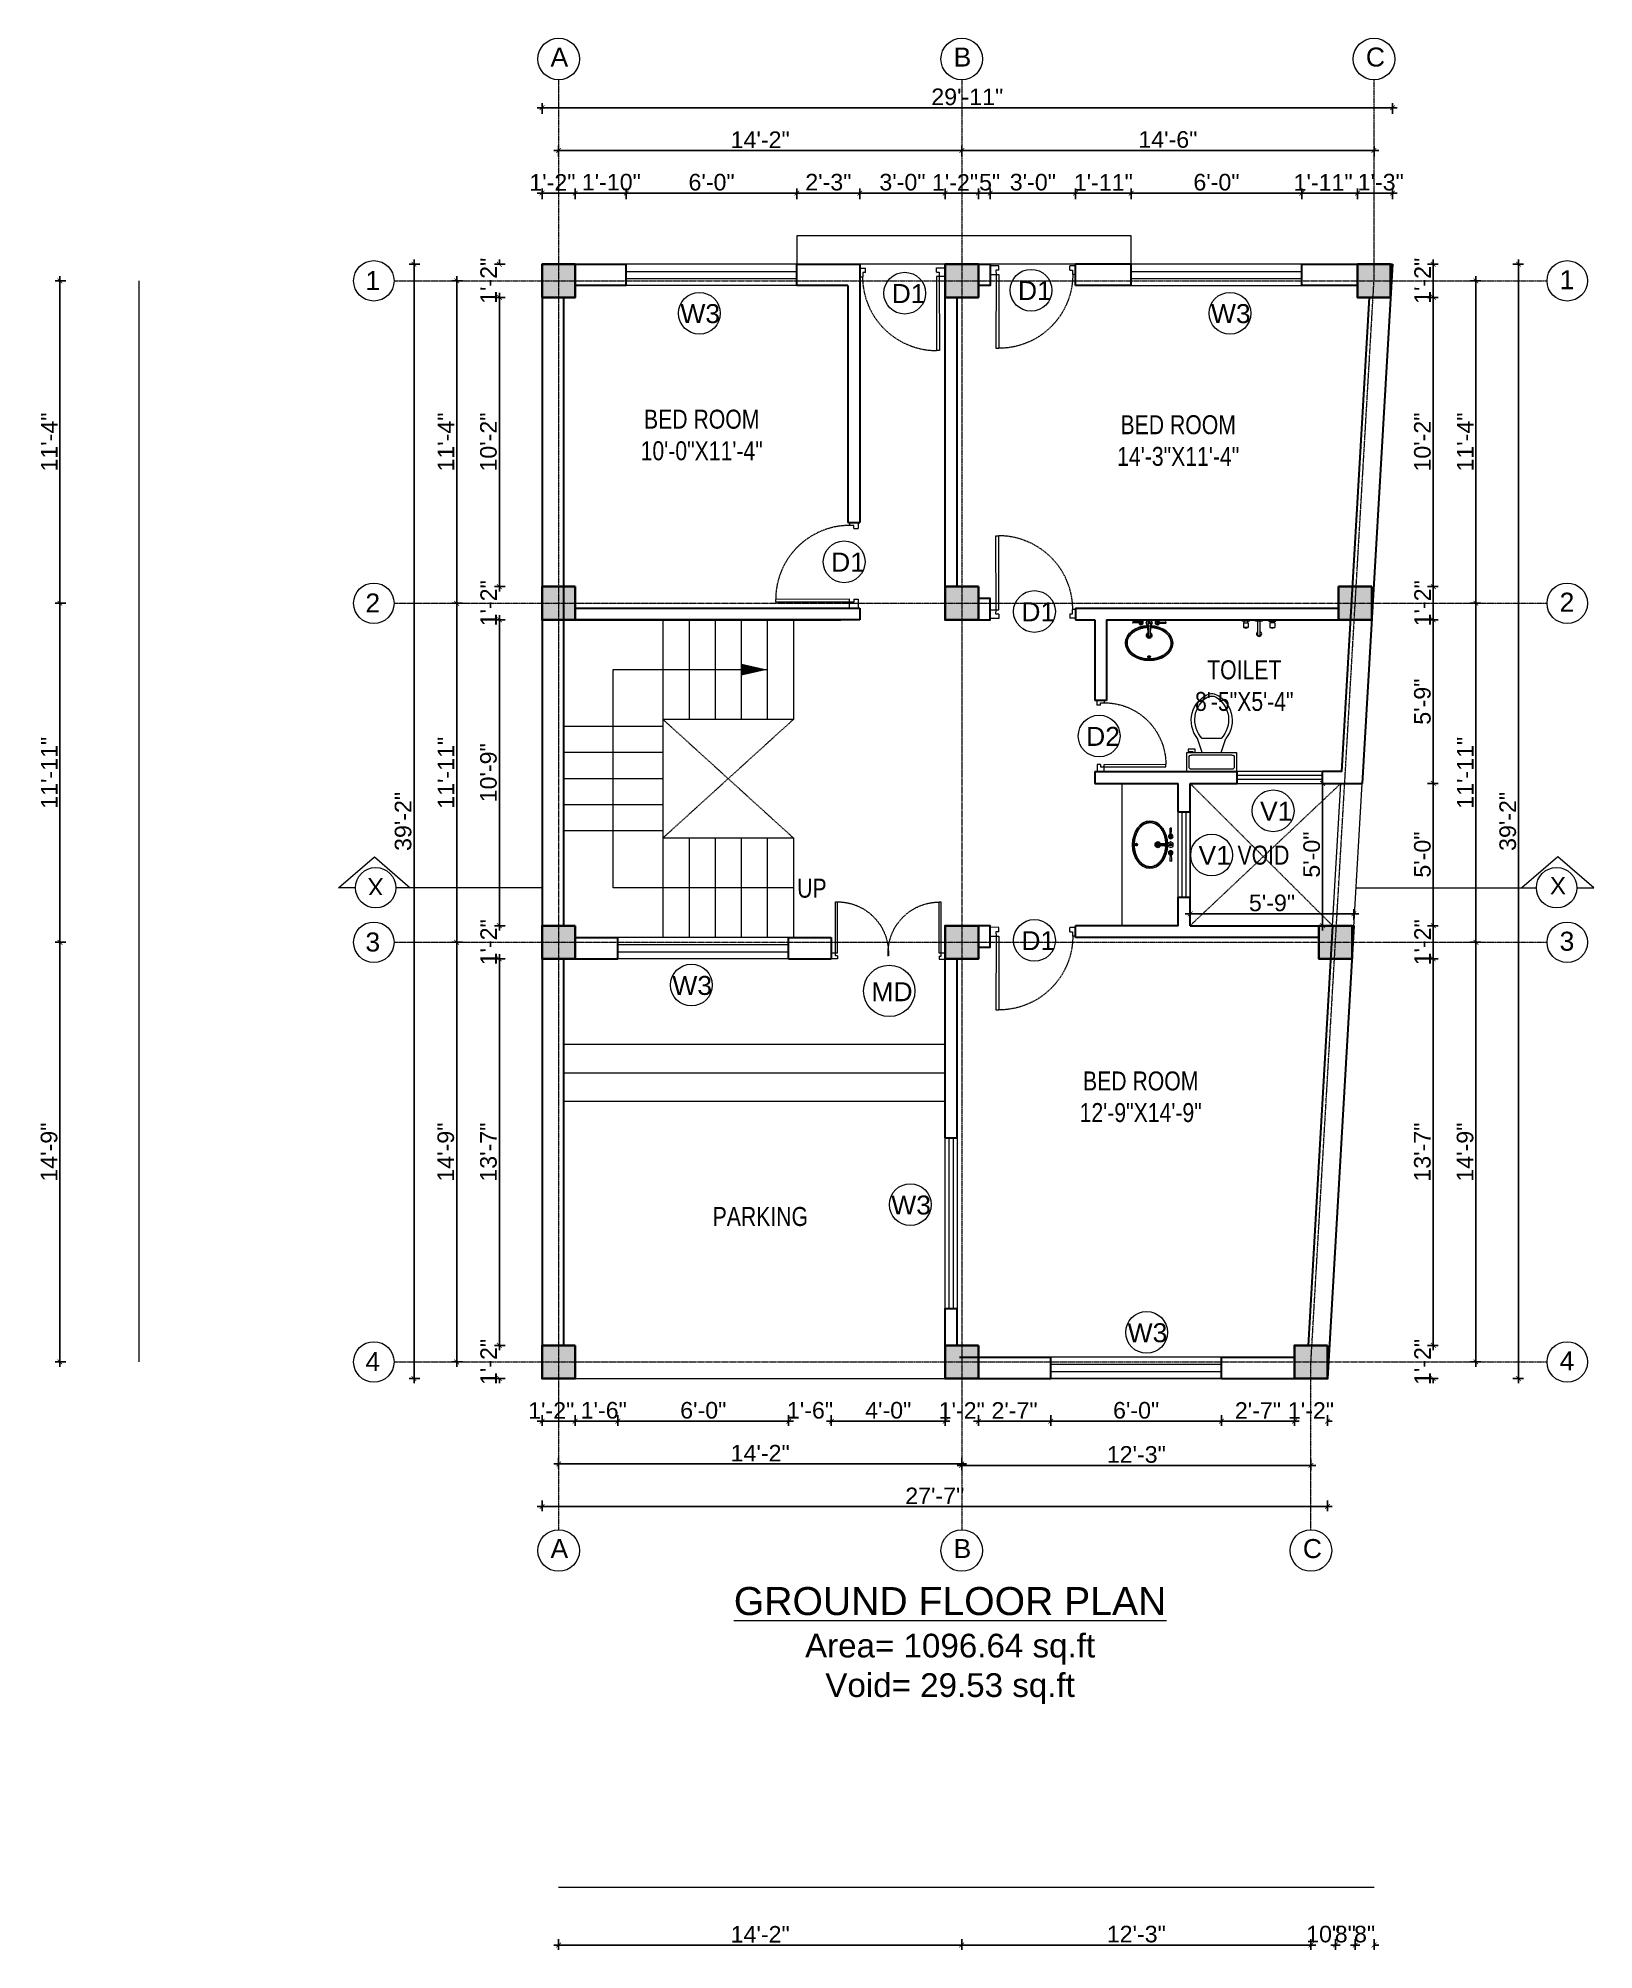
# Model space of a CAD drawing. Header units: inches. Extents: x 84707 to 107235, y 3922 to 10323.
# Drawn here: x 106579 to 107235, y 3922 to 4729 of the extents above; entities that cross this region are included whole.
import ezdxf

# ---------------------------------------------------------------- set-up
doc = ezdxf.new("R2010")
doc.units = ezdxf.units.IN
doc.header["$MEASUREMENT"] = 0
doc.linetypes.add('CENTER', pattern=[2, 1.25, -0.25, 0.25, -0.25])
doc.linetypes.add('HIDDEN', pattern=[0.375, 0.25, -0.125])
for name, color, linetype, lineweight in [('Annotate-Lite.w', 4, 'Continuous', 9), ('Annotations-Bold.w', 2, 'Continuous', 13), ('COLOUM', 3, 'Continuous', 35), ('DIM-2', 4, 'Continuous', 20), ('Door-Window.w', 4, 'Continuous', 15), ('Fittings', 9, 'Continuous', 5), ('furniture', 45, 'Continuous', 0), ('FURNT', 31, 'Continuous', 15), ('HA', 254, 'Continuous', 9), ('hatch', 9, 'Continuous', 0), ('stair', 6, 'Continuous', 5), ('text', 7, 'Continuous', 5), ('wall', 240, 'Continuous', 30), ('wall light', 6, 'Continuous', 18), ('window', 130, 'Continuous', 13)]:
    doc.layers.add(name, color=color, linetype=linetype, lineweight=lineweight)
doc.styles.add('ARAIL', font='arial.ttf')
doc.styles.add('arial 1000', font='arial.ttf')
doc.styles.add('DIM', font='arial.ttf', dxfattribs={"width": 0.8})
doc.styles.add('gaurav', font='arial.ttf')
doc.dimstyles.new('8 inch dim', dxfattribs={"dimtxt": 7, "dimasz": 2, "dimexe": 2, "dimexo": 1, "dimgap": 1, "dimtad": 1, "dimdec": 0, "dimzin": 3, "dimdsep": 46, "dimlunit": 4, "dimtxsty": 'ARAIL', "dimblk": 'ARCHTICK', "dimcen": 0.09, "dimdle": 2, "dimadec": 0, "dimazin": 0, "dimtfac": 1, "dimtdec": 0, "dimtix": 1, "dimtofl": 0, "dimtmove": 1, "dimatfit": 3, "dimldrblk": 'ARCHTICK', "dimfxlon": 1, "dimtolj": 1, "dimtzin": 0, "dimarcsym": 0})

msp = doc.modelspace()

# ---------------------------------------------------------------- texts
at = {"ltscale": 7, "char_height": 8, "width": 121.9318, "attachment_point": 8, "style": 'DIM'}
for s, insert in [('BED ROOM\\P10\'-0"X11\'-4"', (106859.26, 4550.59)), ('BED ROOM\\P14\'-3"X11\'-4"', (107060.22, 4548.24)), ('TOILET\\P8\'-5"X5\'-4"', (107088.08, 4444.87)), ('VOID', (107096.18, 4380.04)), ('UP', (106905.74, 4366.09)), ('BED ROOM\\P12\'-9"X14\'-9"', (107044.4, 4271.46)), ('PARKING', (106883.99, 4227.63))]:
    msp.add_mtext(s, dxfattribs=dict(at, insert=insert))
at = {"layer": 'Annotate-Lite.w', "ltscale": 0.005, "char_height": 8, "attachment_point": 1, "style": 'gaurav'}
for s, insert in [('D1', (106939.38, 4625.03)), ('D1', (106992.64, 4626.28)), ('W3', (106850.26, 4616.56)), ('W3', (107074.01, 4616.56)), ('D1', (106913.83, 4511.74)), ('D1', (106994.07, 4490.78)), ('D2', (107021.37, 4438.24)), ('V1', (107094.73, 4406.7)), ('V1', (107068.78, 4388.07)), ('D1', (106994.07, 4352.08)), ('W3', (106846.87, 4333.19)), ('MD', (106930.81, 4330.54)), ('W3', (106939.19, 4240.58)), ('W3', (107038.88, 4186.71))]:
    msp.add_mtext_dynamic_manual_height_columns(s, width=8, gutter_width=100, heights=[0], dxfattribs=dict(at, insert=insert))
at = {"layer": 'Annotations-Bold.w', "linetype": 'CENTER', "ltscale": 1.5, "char_height": 8, "attachment_point": 1, "style": 'ARAIL'}
for s, insert in [('A', (106795.5, 4724.78)), ('B', (106965.5, 4724.78)), ('C', (107139.37, 4724.78)), ('1', (106717.44, 4630.52)), ('1', (107221.06, 4630.85)), ('2', (106717.44, 4494.52)), ('2', (107221.06, 4494.85)), ('3', (106717.44, 4351.52)), ('3', (107221.06, 4351.85)), ('4', (106717.44, 4174.52)), ('4', (107221.06, 4174.85))]:
    msp.add_mtext_dynamic_manual_height_columns(s, width=6.5393, gutter_width=100, heights=[0], dxfattribs=dict(at, insert=insert))
at = {"layer": 'DIM-2', "char_height": 8, "attachment_point": 1, "style": 'ARAIL'}
for s, insert in [('A', (106795.5, 4095.68)), ('B', (106965.5, 4095.68)), ('C', (107112.78, 4095.68))]:
    msp.add_mtext_dynamic_manual_height_columns(s, width=6.5393, gutter_width=100, heights=[0], dxfattribs=dict(at, insert=insert))
at = {"layer": 'text', "insert": (106718.38, 4367.27), "char_height": 7.2, "attachment_point": 3, "rotation": 180, "style": 'ARAIL'}
msp.add_mtext_dynamic_manual_height_columns('X', width=125.4648, gutter_width=90, heights=[0], dxfattribs=at)
at = {"layer": 'text', "insert": (107217.02, 4374.86), "char_height": 7.2, "attachment_point": 1, "style": 'ARAIL'}
msp.add_mtext_dynamic_manual_height_columns('X', width=125.4648, gutter_width=90, heights=[0], dxfattribs=at)
at = {"layer": 'text', "insert": (106964.01, 4050.75), "char_height": 11.811, "width": 316.0319, "attachment_point": 5, "style": 'arial 1000'}
msp.add_mtext('{\\LGROUND FLOOR PLAN\\P\\H0.84667x;\\lArea= 1096.64 sq.ft\\PVoid= 29.53 sq.ft}', dxfattribs=at)

# ---------------------------------------------------------------- blocks, each defined once
blk = doc.blocks.new('column 14')
at = {"layer": 'COLOUM'}
h = blk.add_hatch(color=256, dxfattribs=at)
h.dxf.hatch_style = 1
h.paths.add_polyline_path([(7, 7), (-7, 7), (-7, -7), (7, -7)])
blk.add_lwpolyline([(7, 7), (7, -7), (-7, -7), (-7, 7)], close=True, dxfattribs=at)
blk = doc.blocks.new('FDFDRE')
at = {"layer": 'Door-Window.w', "ltscale": 3}
for p, q in [((165701.1, -58637.8), (165701.1, -58641.5)), ((165704.8, -58637.8), (165701.1, -58637.8)), ((165704.8, -58639.7), (165703.6, -58639.7)), ((165703.6, -58639.7), (165703.6, -58641.5)), ((165704.8, -58639.7), (165704.8, -58637.8)), ((165767, -58639.7), (165767, -58637.8)), ((165767, -58637.8), (165770.6, -58637.8)), ((165767, -58639.7), (165768.2, -58639.7)), ((165768.2, -58639.7), (165768.2, -58641.5)), ((165770.6, -58637.8), (165770.7, -58641.5)), ((165701.1, -58641.5), (165703.6, -58641.5)), ((165703.6, -58641.5), (165703.5, -58672.6)), ((165703.6, -58641.5), (165704.8, -58641.5)), ((165704.8, -58641.5), (165704.8, -58672.7)), ((165767, -58641.5), (165767, -58672.7)), ((165768.2, -58641.5), (165767, -58641.5)), ((165770.7, -58641.5), (165768.2, -58641.5)), ((165768.2, -58641.5), (165768.2, -58672.6)), ((165703.5, -58672.6), (165704.8, -58672.7)), ((165768.2, -58672.6), (165767, -58672.7))]:
    blk.add_line(p, q, dxfattribs=at)
at = {"layer": 'Door-Window.w', "color": 9, "linetype": 'HIDDEN', "lineweight": 18}
for centre, start, end in [((165704.8, -58641.5), 269.9618, 3.3835), ((165767, -58641.5), 176.6165, 270.0382)]:
    blk.add_arc(centre, 31.2, start, end, dxfattribs=at)
blk = doc.blocks.new('*U9')
at = {"layer": 'Door-Window.w', "ltscale": 3}
for p, q in [((11067.44, 10097.93), (11092.24, 10116.76)), ((11068.18, 10096.96), (11093, 10115.8)), ((11092.24, 10116.76), (11093, 10115.8)), ((11063.03, 10097.66), (11065.96, 10099.89)), ((11065.25, 10094.74), (11063.03, 10097.66)), ((11065.96, 10099.89), (11067.44, 10097.93)), ((11065.97, 10096.82), (11067.44, 10097.93)), ((11066.71, 10095.85), (11065.97, 10096.82)), ((11067.44, 10097.93), (11068.18, 10096.96)), ((11066.71, 10095.85), (11065.25, 10094.74)), ((11084.8, 10072.06), (11083.33, 10070.95)), ((11084.81, 10068.99), (11083.33, 10070.95)), ((11084.8, 10072.06), (11085.54, 10071.08)), ((11084.81, 10068.99), (11087.74, 10071.22)), ((11085.54, 10071.08), (11087, 10072.19)), ((11087.74, 10071.22), (11087, 10072.19))]:
    blk.add_line(p, q, dxfattribs=at)
at = {"layer": 'Door-Window.w', "color": 9, "linetype": 'HIDDEN', "lineweight": 18}
blk.add_arc((11068.18, 10096.96), 31.16, 307.2347, 37.1906, dxfattribs=at)
blk = doc.blocks.new('Toilet - top')
at = {"layer": 'furniture'}
for p, q in [((-8, -8.5), (-8, -8)), ((-7, -8), (-7, -9.5)), ((-4, -8), (-6, -14)), ((4, -8), (6, -14)), ((9.5, -6), (9.5, -2)), ((-10, -8.5), (-8, -8.5)), ((-10, -9.5), (-10, -8.5)), ((-7, -9.5), (-10, -9.5)), ((4, -14), (-4, -14))]:
    blk.add_line(p, q, dxfattribs=at)
blk.add_lwpolyline([(10.5, -8), (10.5, 0), (-10.5, 0), (-10.5, -8)], close=True, dxfattribs=at)
for points in [[(-9.5, -2), (-9.5, -6)], [(8.5, -1), (-8.5, -1)], [(-8.5, -7), (8.5, -7)]]:
    blk.add_lwpolyline(points, dxfattribs=at)
for centre, radius, start, end in [((-8.62, -1.88), 0.884, 81.8699, 188.1301), ((-8.62, -6.12), 0.884, 171.8699, 278.1301), ((8.62, -1.88), 0.884, 351.8699, 98.1301), ((8.62, -6.12), 0.884, 261.8699, 8.1301), ((3.52, -21.58), 12.17, 141.46911, 247.97143), ((4.2, -21.82), 11.33, 136.36773, 238.94682), ((-3.52, -21.58), 12.17, 292.02843, 38.53071), ((-4.2, -21.82), 11.33, 301.05301, 43.63209), ((0, -27.88), 4, 245.73182, 294.26817), ((0, -29), 4, 254.86053, 285.13947)]:
    blk.add_arc(centre, radius, start, end, dxfattribs=at)
blk = doc.blocks.new('A$C604E024C')
at = {"layer": 'hatch', "color": 9, "linetype": 'ByBlock'}
for p, q in [((-107, 6), (-198, 9)), ((-101, 4), (-101, -4)), ((-101, 4), (-101, 1)), ((-101, 4), (-101, 4)), ((-101, 1), (-97, 1)), ((-101, 0), (-101, -4)), ((-101, 0), (-97, 0)), ((-97, 4), (-97, 1)), ((-97, 4), (-96, 4)), ((-96, 4), (-96, -4)), ((-6, 4), (-6, -4)), ((-6, 4), (-5, 4)), ((-5, 4), (-5, -4)), ((0, 13), (0, -13)), ((1, 4), (1, -4)), ((1, 4), (3, 4)), ((2, 4), (2, 1)), ((2, 4), (3, 4)), ((2, 1), (3, 1)), ((100, 2), (101, 2)), ((107, 6), (198, 9)), ((199, 8), (199, -8)), ((-107, -6), (-198, -9)), ((-101, -4), (-101, -4)), ((-101, -4), (-101, -4)), ((-97, 0), (-97, -4)), ((-97, -4), (-96, -4)), ((-96, -4), (-96, -4)), ((-6, -4), (-1, -4)), ((-5, -4), (-1, -4)), ((-1, -4), (-1, -4)), ((1, -4), (3, -4)), ((2, 0), (2, -4)), ((2, 0), (3, 0)), ((2, -4), (3, -4)), ((100, -2), (101, -2)), ((107, -6), (198, -9))]:
    blk.add_line(p, q, dxfattribs=at)
for points in [[(35, -3), (35, -3, 0.267949), (35, 2), (20, 29, 0.267949), (15, 31), (-15, 31, 0.267949), (-20, 29), (-35, 2, 0.267949), (-35, -3)], [(0, 13), (-5, 13, 0.267949), (-9, 10), (-13, 2, 0.267949), (-13, -3), (-9, -10, 0.267949), (-5, -13), (0, -13)], [(0, 13), (5, 13, -0.267949), (9, 10), (13, 2, -0.267949), (13, -3), (9, -10, -0.267949), (5, -13), (0, -13)], [(-15, -149, 0.267949), (-15, -154), (-9, -163, 0.267949), (-5, -166), (0, -166)], [(15, -149, -0.267949), (15, -154), (9, -163, -0.267949), (5, -166), (0, -166)]]:
    blk.add_lwpolyline(points, format="xyb", dxfattribs=at)
for centre, radius, start, end in [((-148, 0), 51.6, 171.6285, 188.3715), ((-198, 8), 1, 88.5767, 180), ((-99, 0), 27.8, 193.9353, 166.0647), ((-99, 0), 16.1, 203.4772, 156.5228), ((-99, 0), 13.6, 207.8254, 152.1746), ((-99, 0), 10.7, 215.7665, 144.2335), ((3, 2), 1.6, 270, 90.0142), ((3, 2), 2.2, 301.4048, 90), ((3, -2), 2.5, 270, 62.7097), ((99, 0), 27.8, 13.9353, 346.0647), ((99, 0), 16.1, 23.4772, 336.5228), ((99, 0), 13.6, 27.8254, 332.1746), ((99, 0), 10.7, 35.7665, 324.2335), ((198, 8), 1, 0, 91.4233), ((-198, -8), 1, 180, 271.4233), ((-325, -117), 312, 354.1333, 21.5654), ((-1093, -110), 1085, 357.1828, 5.6778), ((3, -2), 1.9, 270, 90), ((1084, -109), 1075, 174.3028, 182.8736), ((325, -117), 312, 158.4157, 185.9255), ((198, -8), 1, 268.5767, 0)]:
    blk.add_arc(centre, radius, start, end, dxfattribs=at)
blk.add_ellipse((99, 0), major_axis=(0, 4.4), ratio=0.647537, start_param=-0.996154, end_param=4.137747, dxfattribs=at)
blk.add_open_spline([(100, 2), (100, 3), (100, 3), (100, 3), (99, 4), (99, 4), (99, 4), (99, 4), (98, 4), (98, 4), (98, 3), (97, 3), (97, 3), (97, 2), (97, 2), (96, 1), (96, 0), (96, 0), (96, -2), (97, -2), (97, -3), (97, -3), (98, -4), (98, -4), (99, -4), (99, -4), (99, -4), (100, -3), (100, -3), (100, -3), (100, -2)], degree=3, knots=[5.296065, 5.296065, 5.296065, 5.296065, 5.668493, 5.668493, 6.044953, 6.044953, 6.283185, 6.283185, 6.283185, 6.618814, 6.618814, 6.954443, 6.954443, 7.290072, 7.290072, 7.6257, 7.6257, 8.094621, 8.094621, 8.563542, 8.563542, 8.940002, 8.940002, 9.316461, 9.316461, 9.692921, 9.692921, 10.069381, 10.069381, 10.411893, 10.411893, 10.411893, 10.411893], dxfattribs=at)
blk = doc.blocks.new('basin')
at = {"layer": 'furniture', "lineweight": -3}
for radius, start, end in [(1.14, 113.50301, 66.27117), (0.79, 126.71504, 52.87389)]:
    blk.add_arc((134195.31, -39122.53), radius, start, end, dxfattribs=at)
at = {"layer": 'furniture'}
blk.add_ellipse((134195.31, -39125.83), major_axis=(-9.97, 0), ratio=0.736887, start_param=4.757716, end_param=10.948885, dxfattribs=at)
at = {"layer": 'furniture', "linetype": 'ByBlock'}
blk.add_ellipse((134195.31, -39125.83), major_axis=(9.97, 0), ratio=0.736887, dxfattribs=at)
at = {"layer": 'furniture', "lineweight": -3}
blk.add_ellipse((134195.31, -39131.57), major_axis=(0.448, 0), ratio=0.674502, dxfattribs=at)
blk.add_open_spline([(134194.69, -39119.15), (134194.32, -39119.17), (134193.96, -39119.2), (134193.09, -39119.32), (134192.57, -39119.42), (134191.58, -39119.69), (134191.1, -39119.85), (134190.19, -39120.23), (134189.76, -39120.45), (134188.95, -39120.93), (134188.57, -39121.2), (134187.89, -39121.77), (134187.59, -39122.07), (134187.06, -39122.71), (134186.83, -39123.04), (134186.45, -39123.73), (134186.3, -39124.08), (134186.09, -39124.79), (134186.03, -39125.15), (134185.99, -39125.61), (134185.99, -39125.72), (134185.99, -39125.83), (134185.99, -39126.08), (134186.01, -39126.34), (134186.11, -39126.94), (134186.2, -39127.29), (134186.47, -39127.97), (134186.64, -39128.31), (134187.06, -39128.96), (134187.31, -39129.28), (134187.88, -39129.88), (134188.2, -39130.16), (134188.9, -39130.7), (134189.28, -39130.94), (134190.1, -39131.39), (134190.53, -39131.59), (134191.45, -39131.93), (134191.92, -39132.08), (134192.9, -39132.31), (134193.4, -39132.4), (134194.43, -39132.51), (134194.94, -39132.53), (134195.97, -39132.52), (134196.49, -39132.48), (134197.5, -39132.35), (134198, -39132.25), (134198.97, -39132), (134199.44, -39131.84), (134200.34, -39131.48), (134200.76, -39131.27), (134201.56, -39130.8), (134201.93, -39130.55), (134202.61, -39130), (134202.91, -39129.71), (134203.45, -39129.1), (134203.69, -39128.78), (134204.08, -39128.12), (134204.24, -39127.78), (134204.48, -39127.09), (134204.56, -39126.74), (134204.64, -39126.04), (134204.64, -39125.69), (134204.57, -39124.98), (134204.49, -39124.62), (134204.25, -39123.91), (134204.09, -39123.56), (134203.69, -39122.89), (134203.45, -39122.56), (134202.89, -39121.93), (134202.58, -39121.63), (134201.88, -39121.07), (134201.49, -39120.81), (134200.67, -39120.35), (134200.22, -39120.13), (134199.3, -39119.77), (134198.81, -39119.62), (134197.81, -39119.37), (134197.29, -39119.28), (134196.49, -39119.19), (134196.22, -39119.16), (134195.94, -39119.15)], degree=3, knots=[4.778413, 4.778413, 4.778413, 4.778413, 4.89303, 4.89303, 5.060537, 5.060537, 5.228045, 5.228045, 5.395552, 5.395552, 5.56306, 5.56306, 5.730567, 5.730567, 5.898075, 5.898075, 6.065582, 6.065582, 6.233089, 6.233089, 6.283185, 6.283185, 6.283185, 6.401225, 6.401225, 6.564378, 6.564378, 6.727532, 6.727532, 6.890685, 6.890685, 7.053839, 7.053839, 7.216992, 7.216992, 7.380146, 7.380146, 7.543299, 7.543299, 7.706452, 7.706452, 7.869606, 7.869606, 8.032759, 8.032759, 8.195913, 8.195913, 8.359066, 8.359066, 8.52222, 8.52222, 8.685373, 8.685373, 8.848527, 8.848527, 9.01168, 9.01168, 9.174834, 9.174834, 9.337987, 9.337987, 9.501141, 9.501141, 9.668648, 9.668648, 9.836155, 9.836155, 10.003663, 10.003663, 10.17117, 10.17117, 10.338678, 10.338678, 10.506185, 10.506185, 10.673693, 10.673693, 10.8412, 10.8412, 10.929386, 10.929386, 10.929386, 10.929386], dxfattribs=at)
at = {"layer": 'furniture'}
blk.add_open_spline([(134195.86, -39131.57), (134195.86, -39131.55), (134195.86, -39131.52), (134195.84, -39131.46), (134195.83, -39131.44), (134195.79, -39131.36), (134195.75, -39131.32), (134195.66, -39131.25), (134195.6, -39131.23), (134195.46, -39131.18), (134195.36, -39131.16), (134195.17, -39131.17), (134195.07, -39131.2), (134194.94, -39131.27), (134194.9, -39131.3), (134194.83, -39131.37), (134194.8, -39131.4), (134194.77, -39131.48), (134194.76, -39131.52), (134194.75, -39131.6), (134194.76, -39131.65), (134194.79, -39131.73), (134194.81, -39131.76), (134194.87, -39131.83), (134194.9, -39131.86), (134194.98, -39131.9), (134195.02, -39131.92), (134195.15, -39131.97), (134195.25, -39131.99), (134195.44, -39131.98), (134195.54, -39131.95), (134195.67, -39131.89), (134195.72, -39131.85), (134195.79, -39131.78), (134195.81, -39131.75), (134195.85, -39131.67), (134195.86, -39131.63), (134195.86, -39131.58), (134195.86, -39131.58), (134195.86, -39131.57)], degree=3, knots=[0, 0, 0, 0, 0.188397, 0.188397, 0.376794, 0.376794, 0.73698, 0.73698, 1.097166, 1.097166, 1.657793, 1.657793, 2.21842, 2.21842, 2.564182, 2.564182, 2.840364, 2.840364, 3.116547, 3.116547, 3.39273, 3.39273, 3.668913, 3.668913, 3.945096, 3.945096, 4.221279, 4.221279, 4.783807, 4.783807, 5.346334, 5.346334, 5.697184, 5.697184, 5.974645, 5.974645, 6.252106, 6.252106, 6.283185, 6.283185, 6.283185, 6.283185], dxfattribs=at)
at = {"layer": 'furniture', "xscale": 0.03499430959345774, "yscale": 0.03499430959345774, "zscale": 0.03499430959345774, "rotation": 359.9929103328581}
blk.add_blockref('A$C604E024C', (134195.31, -39117.12), dxfattribs=at)
blk = doc.blocks.new('_ArchTick')
at = {"color": 0, "linetype": 'ByBlock', "const_width": 0.15}
blk.add_lwpolyline([(-0.5, -0.5), (0.5, 0.5)], dxfattribs=at)
blk = doc.blocks.new('*D338')
at = {"layer": 'Defpoints', "color": 0, "transparency": 16777216}
for p in [(107065.22, 4359.41), (107065.22, 4354.39), (107134.34, 4354.39)]:
    blk.add_point(p, dxfattribs=at)
at = {"layer": 'DIM-2', "color": 0, "lineweight": -2, "transparency": 16777216}
for p, q in [((107136.34, 4359.41), (107063.22, 4359.41)), ((107065.22, 4356.91), (107065.22, 4361.41)), ((107134.34, 4356.91), (107134.34, 4361.41))]:
    blk.add_line(p, q, dxfattribs=at)
at = {"layer": 'DIM-2', "color": 0, "lineweight": -2, "transparency": 16777216, "xscale": 2, "yscale": 2, "zscale": 2, "rotation": 180}
blk.add_blockref('_ArchTick', (107065.22, 4359.41), dxfattribs=at)
at = {"layer": 'DIM-2', "color": 0, "lineweight": -2, "transparency": 16777216, "xscale": 2, "yscale": 2, "zscale": 2}
blk.add_blockref('_ArchTick', (107134.34, 4359.41), dxfattribs=at)
at = {"layer": 'DIM-2', "color": 0, "transparency": 16777216, "insert": (107099.78, 4363.98), "char_height": 7, "attachment_point": 5, "style": 'ARAIL'}
blk.add_mtext('\\A1;5\'-9"', dxfattribs=at)
blk = doc.blocks.new('*D346')
at = {"layer": 'Defpoints', "color": 0, "transparency": 16777216}
for p in [(106791.93, 4633.39), (106773.93, 4619.39), (106791.93, 4619.39)]:
    blk.add_point(p, dxfattribs=at)
at = {"layer": 'DIM-2', "color": 0, "lineweight": -2, "transparency": 16777216}
for p, q in [((106776.43, 4633.39), (106771.93, 4633.39)), ((106773.93, 4633.39), (106773.93, 4635.39)), ((106776.43, 4619.39), (106771.93, 4619.39)), ((106773.93, 4619.39), (106773.93, 4617.39))]:
    blk.add_line(p, q, dxfattribs=at)
at = {"layer": 'DIM-2', "color": 0, "lineweight": -2, "transparency": 16777216, "xscale": 2, "yscale": 2, "zscale": 2}
for p, rotation in [((106773.93, 4633.39), 270), ((106773.93, 4619.39), 90)]:
    blk.add_blockref('_ArchTick', p, dxfattribs=dict(at, rotation=rotation))
at = {"layer": 'DIM-2', "color": 0, "transparency": 16777216, "insert": (106769.41, 4626.39), "char_height": 7, "attachment_point": 5, "rotation": 90, "style": 'ARAIL'}
blk.add_mtext('\\A1;1\'-2"', dxfattribs=at)
blk = doc.blocks.new('*D347')
at = {"layer": 'Defpoints', "color": 0, "transparency": 16777216}
for p in [(106791.93, 4619.39), (106773.93, 4497.39), (106791.93, 4497.39)]:
    blk.add_point(p, dxfattribs=at)
at = {"layer": 'DIM-2', "color": 0, "lineweight": -2, "transparency": 16777216}
for p, q in [((106773.93, 4621.39), (106773.93, 4495.39)), ((106776.43, 4619.39), (106771.93, 4619.39)), ((106776.43, 4497.39), (106771.93, 4497.39))]:
    blk.add_line(p, q, dxfattribs=at)
at = {"layer": 'DIM-2', "color": 0, "lineweight": -2, "transparency": 16777216, "xscale": 2, "yscale": 2, "zscale": 2}
for p, rotation in [((106773.93, 4619.39), 90), ((106773.93, 4497.39), 270)]:
    blk.add_blockref('_ArchTick', p, dxfattribs=dict(at, rotation=rotation))
at = {"layer": 'DIM-2', "color": 0, "transparency": 16777216, "insert": (106769.35, 4558.39), "char_height": 7, "attachment_point": 5, "rotation": 90, "style": 'ARAIL'}
blk.add_mtext('\\A1;10\'-2"', dxfattribs=at)
blk = doc.blocks.new('*D348')
at = {"layer": 'Defpoints', "color": 0, "transparency": 16777216}
for p in [(106791.93, 4497.39), (106773.93, 4483.39), (106791.93, 4483.39)]:
    blk.add_point(p, dxfattribs=at)
at = {"layer": 'DIM-2', "color": 0, "lineweight": -2, "transparency": 16777216}
for p, q in [((106773.93, 4497.39), (106773.93, 4499.39)), ((106776.43, 4497.39), (106771.93, 4497.39)), ((106776.43, 4483.39), (106771.93, 4483.39)), ((106773.93, 4483.39), (106773.93, 4481.39))]:
    blk.add_line(p, q, dxfattribs=at)
at = {"layer": 'DIM-2', "color": 0, "lineweight": -2, "transparency": 16777216, "xscale": 2, "yscale": 2, "zscale": 2}
for p, rotation in [((106773.93, 4497.39), 270), ((106773.93, 4483.39), 90)]:
    blk.add_blockref('_ArchTick', p, dxfattribs=dict(at, rotation=rotation))
at = {"layer": 'DIM-2', "color": 0, "transparency": 16777216, "insert": (106769.41, 4490.39), "char_height": 7, "attachment_point": 5, "rotation": 90, "style": 'ARAIL'}
blk.add_mtext('\\A1;1\'-2"', dxfattribs=at)
blk = doc.blocks.new('*D349')
at = {"layer": 'Defpoints', "color": 0, "transparency": 16777216}
for p in [(106791.93, 4483.39), (106773.93, 4354.39), (106791.93, 4354.39)]:
    blk.add_point(p, dxfattribs=at)
at = {"layer": 'DIM-2', "color": 0, "lineweight": -2, "transparency": 16777216}
for p, q in [((106776.43, 4483.39), (106771.93, 4483.39)), ((106773.93, 4485.39), (106773.93, 4352.39)), ((106776.43, 4354.39), (106771.93, 4354.39))]:
    blk.add_line(p, q, dxfattribs=at)
at = {"layer": 'DIM-2', "color": 0, "lineweight": -2, "transparency": 16777216, "xscale": 2, "yscale": 2, "zscale": 2}
for p, rotation in [((106773.93, 4483.39), 90), ((106773.93, 4354.39), 270)]:
    blk.add_blockref('_ArchTick', p, dxfattribs=dict(at, rotation=rotation))
at = {"layer": 'DIM-2', "color": 0, "transparency": 16777216, "insert": (106769.35, 4418.89), "char_height": 7, "attachment_point": 5, "rotation": 90, "style": 'ARAIL'}
blk.add_mtext('\\A1;10\'-9"', dxfattribs=at)
blk = doc.blocks.new('*D350')
at = {"layer": 'Defpoints', "color": 0, "transparency": 16777216}
for p in [(106791.93, 4354.39), (106773.93, 4340.39), (106791.93, 4340.39)]:
    blk.add_point(p, dxfattribs=at)
at = {"layer": 'DIM-2', "color": 0, "lineweight": -2, "transparency": 16777216}
for p, q in [((106776.43, 4354.39), (106771.93, 4354.39)), ((106773.93, 4354.39), (106773.93, 4356.39)), ((106776.43, 4340.39), (106771.93, 4340.39)), ((106773.93, 4340.39), (106773.93, 4338.39))]:
    blk.add_line(p, q, dxfattribs=at)
at = {"layer": 'DIM-2', "color": 0, "lineweight": -2, "transparency": 16777216, "xscale": 2, "yscale": 2, "zscale": 2}
for p, rotation in [((106773.93, 4354.39), 270), ((106773.93, 4340.39), 90)]:
    blk.add_blockref('_ArchTick', p, dxfattribs=dict(at, rotation=rotation))
at = {"layer": 'DIM-2', "color": 0, "transparency": 16777216, "insert": (106769.41, 4347.39), "char_height": 7, "attachment_point": 5, "rotation": 90, "style": 'ARAIL'}
blk.add_mtext('\\A1;1\'-2"', dxfattribs=at)
blk = doc.blocks.new('*D351')
at = {"layer": 'Defpoints', "color": 0, "transparency": 16777216}
for p in [(106791.93, 4340.39), (106773.93, 4177.39), (106791.93, 4177.39)]:
    blk.add_point(p, dxfattribs=at)
at = {"layer": 'DIM-2', "color": 0, "lineweight": -2, "transparency": 16777216}
for p, q in [((106776.43, 4340.39), (106771.93, 4340.39)), ((106773.93, 4342.39), (106773.93, 4175.39)), ((106776.43, 4177.39), (106771.93, 4177.39))]:
    blk.add_line(p, q, dxfattribs=at)
at = {"layer": 'DIM-2', "color": 0, "lineweight": -2, "transparency": 16777216, "xscale": 2, "yscale": 2, "zscale": 2}
for p, rotation in [((106773.93, 4340.39), 90), ((106773.93, 4177.39), 270)]:
    blk.add_blockref('_ArchTick', p, dxfattribs=dict(at, rotation=rotation))
at = {"layer": 'DIM-2', "color": 0, "transparency": 16777216, "insert": (106769.35, 4258.89), "char_height": 7, "attachment_point": 5, "rotation": 90, "style": 'ARAIL'}
blk.add_mtext('\\A1;13\'-7"', dxfattribs=at)
blk = doc.blocks.new('*D352')
at = {"layer": 'Defpoints', "color": 0, "transparency": 16777216}
for p in [(106791.93, 4177.39), (106773.93, 4163.39), (106791.93, 4163.39)]:
    blk.add_point(p, dxfattribs=at)
at = {"layer": 'DIM-2', "color": 0, "lineweight": -2, "transparency": 16777216}
for p, q in [((106776.43, 4177.39), (106771.93, 4177.39)), ((106773.93, 4177.39), (106773.93, 4179.39)), ((106776.43, 4163.39), (106771.93, 4163.39)), ((106773.93, 4163.39), (106773.93, 4161.39))]:
    blk.add_line(p, q, dxfattribs=at)
at = {"layer": 'DIM-2', "color": 0, "lineweight": -2, "transparency": 16777216, "xscale": 2, "yscale": 2, "zscale": 2}
for p, rotation in [((106773.93, 4177.39), 270), ((106773.93, 4163.39), 90)]:
    blk.add_blockref('_ArchTick', p, dxfattribs=dict(at, rotation=rotation))
at = {"layer": 'DIM-2', "color": 0, "transparency": 16777216, "insert": (106769.41, 4170.39), "char_height": 7, "attachment_point": 5, "rotation": 90, "style": 'ARAIL'}
blk.add_mtext('\\A1;1\'-2"', dxfattribs=at)
blk = doc.blocks.new('*D339')
at = {"layer": 'Defpoints', "color": 0, "transparency": 16777216}
for p in [(106755.93, 4347.39), (106791.93, 4347.39), (106791.93, 4170.39)]:
    blk.add_point(p, dxfattribs=at)
at = {"layer": 'DIM-2', "color": 0, "lineweight": -2, "transparency": 16777216}
for p, q in [((106758.43, 4347.39), (106753.93, 4347.39)), ((106755.93, 4168.39), (106755.93, 4349.39)), ((106758.43, 4170.39), (106753.93, 4170.39))]:
    blk.add_line(p, q, dxfattribs=at)
at = {"layer": 'DIM-2', "color": 0, "lineweight": -2, "transparency": 16777216, "xscale": 2, "yscale": 2, "zscale": 2}
for p, rotation in [((106755.93, 4347.39), 90), ((106755.93, 4170.39), 270)]:
    blk.add_blockref('_ArchTick', p, dxfattribs=dict(at, rotation=rotation))
at = {"layer": 'DIM-2', "color": 0, "transparency": 16777216, "insert": (106751.35, 4258.89), "char_height": 7, "attachment_point": 5, "rotation": 90, "style": 'ARAIL'}
blk.add_mtext('\\A1;14\'-9"', dxfattribs=at)
blk = doc.blocks.new('*D340')
at = {"layer": 'Defpoints', "color": 0, "transparency": 16777216}
for p in [(106755.93, 4490.39), (106791.93, 4490.39), (106791.93, 4347.39)]:
    blk.add_point(p, dxfattribs=at)
at = {"layer": 'DIM-2', "color": 0, "lineweight": -2, "transparency": 16777216}
for p, q in [((106755.93, 4345.39), (106755.93, 4492.39)), ((106758.43, 4490.39), (106753.93, 4490.39)), ((106758.43, 4347.39), (106753.93, 4347.39))]:
    blk.add_line(p, q, dxfattribs=at)
at = {"layer": 'DIM-2', "color": 0, "lineweight": -2, "transparency": 16777216, "xscale": 2, "yscale": 2, "zscale": 2}
for p, rotation in [((106755.93, 4490.39), 90), ((106755.93, 4347.39), 270)]:
    blk.add_blockref('_ArchTick', p, dxfattribs=dict(at, rotation=rotation))
at = {"layer": 'DIM-2', "color": 0, "transparency": 16777216, "insert": (106751.41, 4418.89), "char_height": 7, "attachment_point": 5, "rotation": 90, "style": 'ARAIL'}
blk.add_mtext('\\A1;11\'-11"', dxfattribs=at)
blk = doc.blocks.new('*D341')
at = {"layer": 'Defpoints', "color": 0, "transparency": 16777216}
for p in [(106755.93, 4626.39), (106791.93, 4626.39), (106791.93, 4490.39)]:
    blk.add_point(p, dxfattribs=at)
at = {"layer": 'DIM-2', "color": 0, "lineweight": -2, "transparency": 16777216}
for p, q in [((106755.93, 4488.39), (106755.93, 4628.39)), ((106758.43, 4626.39), (106753.93, 4626.39)), ((106758.43, 4490.39), (106753.93, 4490.39))]:
    blk.add_line(p, q, dxfattribs=at)
at = {"layer": 'DIM-2', "color": 0, "lineweight": -2, "transparency": 16777216, "xscale": 2, "yscale": 2, "zscale": 2}
for p, rotation in [((106755.93, 4626.39), 90), ((106755.93, 4490.39), 270)]:
    blk.add_blockref('_ArchTick', p, dxfattribs=dict(at, rotation=rotation))
at = {"layer": 'DIM-2', "color": 0, "transparency": 16777216, "insert": (106751.41, 4558.39), "char_height": 7, "attachment_point": 5, "rotation": 90, "style": 'ARAIL'}
blk.add_mtext('\\A1;11\'-4"', dxfattribs=at)
blk = doc.blocks.new('*D334')
at = {"layer": 'Defpoints', "color": 0, "transparency": 16777216}
for p in [(106791.93, 4633.39), (106737.93, 4163.39), (106791.93, 4163.39)]:
    blk.add_point(p, dxfattribs=at)
at = {"layer": 'DIM-2', "color": 0, "lineweight": -2, "transparency": 16777216}
for p, q in [((106740.43, 4633.39), (106735.93, 4633.39)), ((106737.93, 4635.39), (106737.93, 4161.39)), ((106740.43, 4163.39), (106735.93, 4163.39))]:
    blk.add_line(p, q, dxfattribs=at)
at = {"layer": 'DIM-2', "color": 0, "lineweight": -2, "transparency": 16777216, "xscale": 2, "yscale": 2, "zscale": 2}
for p, rotation in [((106737.93, 4633.39), 90), ((106737.93, 4163.39), 270)]:
    blk.add_blockref('_ArchTick', p, dxfattribs=dict(at, rotation=rotation))
at = {"layer": 'DIM-2', "color": 0, "transparency": 16777216, "insert": (106733.35, 4398.39), "char_height": 7, "attachment_point": 5, "rotation": 90, "style": 'ARAIL'}
blk.add_mtext('\\A1;39\'-2"', dxfattribs=at)
blk = doc.blocks.new('*D342')
at = {"layer": 'Defpoints', "color": 0, "transparency": 16777216}
for p in [(106805.93, 4663.39), (106791.93, 4633.39), (106805.93, 4633.39)]:
    blk.add_point(p, dxfattribs=at)
at = {"layer": 'DIM-2', "color": 0, "lineweight": -2, "transparency": 16777216}
for p, q in [((106789.93, 4663.39), (106807.93, 4663.39)), ((106791.93, 4660.89), (106791.93, 4665.39)), ((106805.93, 4660.89), (106805.93, 4665.39))]:
    blk.add_line(p, q, dxfattribs=at)
at = {"layer": 'DIM-2', "color": 0, "lineweight": -2, "transparency": 16777216, "xscale": 2, "yscale": 2, "zscale": 2, "rotation": 180}
blk.add_blockref('_ArchTick', (106791.93, 4663.39), dxfattribs=at)
at = {"layer": 'DIM-2', "color": 0, "lineweight": -2, "transparency": 16777216, "xscale": 2, "yscale": 2, "zscale": 2}
blk.add_blockref('_ArchTick', (106805.93, 4663.39), dxfattribs=at)
at = {"layer": 'DIM-2', "color": 0, "transparency": 16777216, "insert": (106796.3, 4667.9), "char_height": 7, "attachment_point": 5, "style": 'ARAIL'}
blk.add_mtext('\\A1;1\'-2"', dxfattribs=at)
blk = doc.blocks.new('*D343')
at = {"layer": 'Defpoints', "color": 0, "transparency": 16777216}
for p in [(106827.43, 4663.39), (106805.93, 4633.39), (106827.43, 4633.39)]:
    blk.add_point(p, dxfattribs=at)
at = {"layer": 'DIM-2', "color": 0, "lineweight": -2, "transparency": 16777216}
for p, q in [((106803.93, 4663.39), (106829.43, 4663.39)), ((106805.93, 4660.89), (106805.93, 4665.39)), ((106827.43, 4660.89), (106827.43, 4665.39))]:
    blk.add_line(p, q, dxfattribs=at)
at = {"layer": 'DIM-2', "color": 0, "lineweight": -2, "transparency": 16777216, "xscale": 2, "yscale": 2, "zscale": 2, "rotation": 180}
blk.add_blockref('_ArchTick', (106805.93, 4663.39), dxfattribs=at)
at = {"layer": 'DIM-2', "color": 0, "lineweight": -2, "transparency": 16777216, "xscale": 2, "yscale": 2, "zscale": 2}
blk.add_blockref('_ArchTick', (106827.43, 4663.39), dxfattribs=at)
at = {"layer": 'DIM-2', "color": 0, "transparency": 16777216, "insert": (106821.15, 4667.96), "char_height": 7, "attachment_point": 5, "style": 'ARAIL'}
blk.add_mtext('\\A1;1\'-10"', dxfattribs=at)
blk = doc.blocks.new('*D344')
at = {"layer": 'Defpoints', "color": 0, "transparency": 16777216}
for p in [(106899.43, 4663.39), (106827.43, 4633.39), (106899.43, 4633.39)]:
    blk.add_point(p, dxfattribs=at)
at = {"layer": 'DIM-2', "color": 0, "lineweight": -2, "transparency": 16777216}
for p, q in [((106825.43, 4663.39), (106901.43, 4663.39)), ((106827.43, 4660.89), (106827.43, 4665.39)), ((106899.43, 4660.89), (106899.43, 4665.39))]:
    blk.add_line(p, q, dxfattribs=at)
at = {"layer": 'DIM-2', "color": 0, "lineweight": -2, "transparency": 16777216, "xscale": 2, "yscale": 2, "zscale": 2, "rotation": 180}
blk.add_blockref('_ArchTick', (106827.43, 4663.39), dxfattribs=at)
at = {"layer": 'DIM-2', "color": 0, "lineweight": -2, "transparency": 16777216, "xscale": 2, "yscale": 2, "zscale": 2}
blk.add_blockref('_ArchTick', (106899.43, 4663.39), dxfattribs=at)
at = {"layer": 'DIM-2', "color": 0, "transparency": 16777216, "insert": (106863.43, 4667.96), "char_height": 7, "attachment_point": 5, "style": 'ARAIL'}
blk.add_mtext('\\A1;6\'-0"', dxfattribs=at)
blk = doc.blocks.new('*D345')
at = {"layer": 'Defpoints', "color": 0, "transparency": 16777216}
for p in [(106925.93, 4663.39), (106899.43, 4633.39), (106925.93, 4633.39)]:
    blk.add_point(p, dxfattribs=at)
at = {"layer": 'DIM-2', "color": 0, "lineweight": -2, "transparency": 16777216}
for p, q in [((106897.43, 4663.39), (106927.93, 4663.39)), ((106899.43, 4660.89), (106899.43, 4665.39)), ((106925.93, 4660.89), (106925.93, 4665.39))]:
    blk.add_line(p, q, dxfattribs=at)
at = {"layer": 'DIM-2', "color": 0, "lineweight": -2, "transparency": 16777216, "xscale": 2, "yscale": 2, "zscale": 2, "rotation": 180}
blk.add_blockref('_ArchTick', (106899.43, 4663.39), dxfattribs=at)
at = {"layer": 'DIM-2', "color": 0, "lineweight": -2, "transparency": 16777216, "xscale": 2, "yscale": 2, "zscale": 2}
blk.add_blockref('_ArchTick', (106925.93, 4663.39), dxfattribs=at)
at = {"layer": 'DIM-2', "color": 0, "transparency": 16777216, "insert": (106912.68, 4667.96), "char_height": 7, "attachment_point": 5, "style": 'ARAIL'}
blk.add_mtext('\\A1;2\'-3"', dxfattribs=at)
blk = doc.blocks.new('*D363')
at = {"layer": 'Defpoints', "color": 0, "transparency": 16777216}
for p in [(106961.93, 4663.39), (106925.93, 4633.39), (106961.93, 4633.39)]:
    blk.add_point(p, dxfattribs=at)
at = {"layer": 'DIM-2', "color": 0, "lineweight": -2, "transparency": 16777216}
for p, q in [((106923.93, 4663.39), (106963.93, 4663.39)), ((106925.93, 4660.89), (106925.93, 4665.39)), ((106961.93, 4660.89), (106961.93, 4665.39))]:
    blk.add_line(p, q, dxfattribs=at)
at = {"layer": 'DIM-2', "color": 0, "lineweight": -2, "transparency": 16777216, "xscale": 2, "yscale": 2, "zscale": 2, "rotation": 180}
blk.add_blockref('_ArchTick', (106925.93, 4663.39), dxfattribs=at)
at = {"layer": 'DIM-2', "color": 0, "lineweight": -2, "transparency": 16777216, "xscale": 2, "yscale": 2, "zscale": 2}
blk.add_blockref('_ArchTick', (106961.93, 4663.39), dxfattribs=at)
at = {"layer": 'DIM-2', "color": 0, "transparency": 16777216, "insert": (106943.93, 4667.96), "char_height": 7, "attachment_point": 5, "style": 'ARAIL'}
blk.add_mtext('\\A1;3\'-0"', dxfattribs=at)
blk = doc.blocks.new('*D364')
at = {"layer": 'Defpoints', "color": 0, "transparency": 16777216}
for p in [(106975.93, 4663.39), (106961.93, 4633.39), (106975.93, 4633.39)]:
    blk.add_point(p, dxfattribs=at)
at = {"layer": 'DIM-2', "color": 0, "lineweight": -2, "transparency": 16777216}
for p, q in [((106959.93, 4663.39), (106977.93, 4663.39)), ((106961.93, 4660.89), (106961.93, 4665.39)), ((106975.93, 4660.89), (106975.93, 4665.39))]:
    blk.add_line(p, q, dxfattribs=at)
at = {"layer": 'DIM-2', "color": 0, "lineweight": -2, "transparency": 16777216, "xscale": 2, "yscale": 2, "zscale": 2, "rotation": 180}
blk.add_blockref('_ArchTick', (106961.93, 4663.39), dxfattribs=at)
at = {"layer": 'DIM-2', "color": 0, "lineweight": -2, "transparency": 16777216, "xscale": 2, "yscale": 2, "zscale": 2}
blk.add_blockref('_ArchTick', (106975.93, 4663.39), dxfattribs=at)
at = {"layer": 'DIM-2', "color": 0, "transparency": 16777216, "insert": (106966.1, 4667.9), "char_height": 7, "attachment_point": 5, "style": 'ARAIL'}
blk.add_mtext('\\A1;1\'-2"', dxfattribs=at)
blk = doc.blocks.new('*D365')
at = {"layer": 'Defpoints', "color": 0, "transparency": 16777216}
for p in [(106980.93, 4663.39), (106975.93, 4633.39), (106980.93, 4633.39)]:
    blk.add_point(p, dxfattribs=at)
at = {"layer": 'DIM-2', "color": 0, "lineweight": -2, "transparency": 16777216}
for p, q in [((106973.93, 4663.39), (106982.93, 4663.39)), ((106975.93, 4660.89), (106975.93, 4665.39)), ((106980.93, 4660.89), (106980.93, 4665.39))]:
    blk.add_line(p, q, dxfattribs=at)
at = {"layer": 'DIM-2', "color": 0, "lineweight": -2, "transparency": 16777216, "xscale": 2, "yscale": 2, "zscale": 2, "rotation": 180}
blk.add_blockref('_ArchTick', (106975.93, 4663.39), dxfattribs=at)
at = {"layer": 'DIM-2', "color": 0, "lineweight": -2, "transparency": 16777216, "xscale": 2, "yscale": 2, "zscale": 2}
blk.add_blockref('_ArchTick', (106980.93, 4663.39), dxfattribs=at)
at = {"layer": 'DIM-2', "color": 0, "transparency": 16777216, "insert": (106980.68, 4667.95), "char_height": 7, "attachment_point": 5, "style": 'ARAIL'}
blk.add_mtext('\\A1;5"', dxfattribs=at)
blk = doc.blocks.new('*D366')
at = {"layer": 'Defpoints', "color": 0, "transparency": 16777216}
for p in [(107016.93, 4663.39), (106980.93, 4633.39), (107016.93, 4633.39)]:
    blk.add_point(p, dxfattribs=at)
at = {"layer": 'DIM-2', "color": 0, "lineweight": -2, "transparency": 16777216}
for p, q in [((106978.93, 4663.39), (107018.93, 4663.39)), ((106980.93, 4660.89), (106980.93, 4665.39)), ((107016.93, 4660.89), (107016.93, 4665.39))]:
    blk.add_line(p, q, dxfattribs=at)
at = {"layer": 'DIM-2', "color": 0, "lineweight": -2, "transparency": 16777216, "xscale": 2, "yscale": 2, "zscale": 2, "rotation": 180}
blk.add_blockref('_ArchTick', (106980.93, 4663.39), dxfattribs=at)
at = {"layer": 'DIM-2', "color": 0, "lineweight": -2, "transparency": 16777216, "xscale": 2, "yscale": 2, "zscale": 2}
blk.add_blockref('_ArchTick', (107016.93, 4663.39), dxfattribs=at)
at = {"layer": 'DIM-2', "color": 0, "transparency": 16777216, "insert": (106998.93, 4667.96), "char_height": 7, "attachment_point": 5, "style": 'ARAIL'}
blk.add_mtext('\\A1;3\'-0"', dxfattribs=at)
blk = doc.blocks.new('*D367')
at = {"layer": 'Defpoints', "color": 0, "transparency": 16777216}
for p in [(107040.36, 4663.39), (107016.93, 4633.39), (107040.36, 4633.39)]:
    blk.add_point(p, dxfattribs=at)
at = {"layer": 'DIM-2', "color": 0, "lineweight": -2, "transparency": 16777216}
for p, q in [((107014.93, 4663.39), (107042.36, 4663.39)), ((107016.93, 4660.89), (107016.93, 4665.39)), ((107040.36, 4660.89), (107040.36, 4665.39))]:
    blk.add_line(p, q, dxfattribs=at)
at = {"layer": 'DIM-2', "color": 0, "lineweight": -2, "transparency": 16777216, "xscale": 2, "yscale": 2, "zscale": 2, "rotation": 180}
blk.add_blockref('_ArchTick', (107016.93, 4663.39), dxfattribs=at)
at = {"layer": 'DIM-2', "color": 0, "lineweight": -2, "transparency": 16777216, "xscale": 2, "yscale": 2, "zscale": 2}
blk.add_blockref('_ArchTick', (107040.36, 4663.39), dxfattribs=at)
at = {"layer": 'DIM-2', "color": 0, "transparency": 16777216, "insert": (107028.64, 4667.9), "char_height": 7, "attachment_point": 5, "style": 'ARAIL'}
blk.add_mtext('\\A1;1\'-11"', dxfattribs=at)
blk = doc.blocks.new('*D368')
at = {"layer": 'Defpoints', "color": 0, "transparency": 16777216}
for p in [(107112.36, 4663.39), (107040.36, 4633.39), (107112.36, 4633.39)]:
    blk.add_point(p, dxfattribs=at)
at = {"layer": 'DIM-2', "color": 0, "lineweight": -2, "transparency": 16777216}
for p, q in [((107038.36, 4663.39), (107114.36, 4663.39)), ((107040.36, 4660.89), (107040.36, 4665.39)), ((107112.36, 4660.89), (107112.36, 4665.39))]:
    blk.add_line(p, q, dxfattribs=at)
at = {"layer": 'DIM-2', "color": 0, "lineweight": -2, "transparency": 16777216, "xscale": 2, "yscale": 2, "zscale": 2, "rotation": 180}
blk.add_blockref('_ArchTick', (107040.36, 4663.39), dxfattribs=at)
at = {"layer": 'DIM-2', "color": 0, "lineweight": -2, "transparency": 16777216, "xscale": 2, "yscale": 2, "zscale": 2}
blk.add_blockref('_ArchTick', (107112.36, 4663.39), dxfattribs=at)
at = {"layer": 'DIM-2', "color": 0, "transparency": 16777216, "insert": (107076.36, 4667.96), "char_height": 7, "attachment_point": 5, "style": 'ARAIL'}
blk.add_mtext('\\A1;6\'-0"', dxfattribs=at)
blk = doc.blocks.new('*D369')
at = {"layer": 'Defpoints', "color": 0, "transparency": 16777216}
for p in [(107135.8, 4663.39), (107112.36, 4633.39), (107135.8, 4633.39)]:
    blk.add_point(p, dxfattribs=at)
at = {"layer": 'DIM-2', "color": 0, "lineweight": -2, "transparency": 16777216}
for p, q in [((107110.36, 4663.39), (107137.8, 4663.39)), ((107112.36, 4660.89), (107112.36, 4665.39)), ((107135.8, 4660.89), (107135.8, 4665.39))]:
    blk.add_line(p, q, dxfattribs=at)
at = {"layer": 'DIM-2', "color": 0, "lineweight": -2, "transparency": 16777216, "xscale": 2, "yscale": 2, "zscale": 2, "rotation": 180}
blk.add_blockref('_ArchTick', (107112.36, 4663.39), dxfattribs=at)
at = {"layer": 'DIM-2', "color": 0, "lineweight": -2, "transparency": 16777216, "xscale": 2, "yscale": 2, "zscale": 2}
blk.add_blockref('_ArchTick', (107135.8, 4663.39), dxfattribs=at)
at = {"layer": 'DIM-2', "color": 0, "transparency": 16777216, "insert": (107121.34, 4667.9), "char_height": 7, "attachment_point": 5, "style": 'ARAIL'}
blk.add_mtext('\\A1;1\'-11"', dxfattribs=at)
blk = doc.blocks.new('*D370')
at = {"layer": 'Defpoints', "color": 0, "transparency": 16777216}
for p in [(107150.62, 4663.39), (107135.8, 4633.39), (107150.62, 4633.39)]:
    blk.add_point(p, dxfattribs=at)
at = {"layer": 'DIM-2', "color": 0, "lineweight": -2, "transparency": 16777216}
for p, q in [((107133.8, 4663.39), (107152.62, 4663.39)), ((107135.8, 4660.89), (107135.8, 4665.39)), ((107150.62, 4660.89), (107150.62, 4665.39))]:
    blk.add_line(p, q, dxfattribs=at)
at = {"layer": 'DIM-2', "color": 0, "lineweight": -2, "transparency": 16777216, "xscale": 2, "yscale": 2, "zscale": 2, "rotation": 180}
blk.add_blockref('_ArchTick', (107135.8, 4663.39), dxfattribs=at)
at = {"layer": 'DIM-2', "color": 0, "lineweight": -2, "transparency": 16777216, "xscale": 2, "yscale": 2, "zscale": 2}
blk.add_blockref('_ArchTick', (107150.62, 4663.39), dxfattribs=at)
at = {"layer": 'DIM-2', "color": 0, "transparency": 16777216, "insert": (107145.64, 4667.96), "char_height": 7, "attachment_point": 5, "style": 'ARAIL'}
blk.add_mtext('\\A1;1\'-3"', dxfattribs=at)
blk = doc.blocks.new('*D357')
at = {"layer": 'Defpoints', "color": 0, "transparency": 16777216}
for p in [(106968.93, 4681.39), (106798.93, 4633.39), (106968.93, 4633.39)]:
    blk.add_point(p, dxfattribs=at)
at = {"layer": 'DIM-2', "color": 0, "lineweight": -2, "transparency": 16777216}
for p, q in [((106796.93, 4681.39), (106970.93, 4681.39)), ((106798.93, 4678.89), (106798.93, 4683.39)), ((106968.93, 4678.89), (106968.93, 4683.39))]:
    blk.add_line(p, q, dxfattribs=at)
at = {"layer": 'DIM-2', "color": 0, "lineweight": -2, "transparency": 16777216, "xscale": 2, "yscale": 2, "zscale": 2, "rotation": 180}
blk.add_blockref('_ArchTick', (106798.93, 4681.39), dxfattribs=at)
at = {"layer": 'DIM-2', "color": 0, "lineweight": -2, "transparency": 16777216, "xscale": 2, "yscale": 2, "zscale": 2}
blk.add_blockref('_ArchTick', (106968.93, 4681.39), dxfattribs=at)
at = {"layer": 'DIM-2', "color": 0, "transparency": 16777216, "insert": (106883.93, 4685.9), "char_height": 7, "attachment_point": 5, "style": 'ARAIL'}
blk.add_mtext('\\A1;14\'-2"', dxfattribs=at)
blk = doc.blocks.new('*D336')
at = {"layer": 'Defpoints', "color": 0, "transparency": 16777216}
for p in [(107142.8, 4681.39), (106968.93, 4633.39), (107142.8, 4628.14)]:
    blk.add_point(p, dxfattribs=at)
at = {"layer": 'DIM-2', "color": 0, "lineweight": -2, "transparency": 16777216}
for p, q in [((106966.93, 4681.39), (107144.8, 4681.39)), ((106968.93, 4678.89), (106968.93, 4683.39)), ((107142.8, 4678.89), (107142.8, 4683.39))]:
    blk.add_line(p, q, dxfattribs=at)
at = {"layer": 'DIM-2', "color": 0, "lineweight": -2, "transparency": 16777216, "xscale": 2, "yscale": 2, "zscale": 2, "rotation": 180}
blk.add_blockref('_ArchTick', (106968.93, 4681.39), dxfattribs=at)
at = {"layer": 'DIM-2', "color": 0, "lineweight": -2, "transparency": 16777216, "xscale": 2, "yscale": 2, "zscale": 2}
blk.add_blockref('_ArchTick', (107142.8, 4681.39), dxfattribs=at)
at = {"layer": 'DIM-2', "color": 0, "transparency": 16777216, "insert": (107055.86, 4685.96), "char_height": 7, "attachment_point": 5, "style": 'ARAIL'}
blk.add_mtext('\\A1;14\'-6"', dxfattribs=at)
blk = doc.blocks.new('*D337')
at = {"layer": 'Defpoints', "color": 0, "transparency": 16777216}
for p in [(106791.93, 4699.39), (106791.93, 4633.39), (107150.62, 4633.39)]:
    blk.add_point(p, dxfattribs=at)
at = {"layer": 'DIM-2', "color": 0, "lineweight": -2, "transparency": 16777216}
for p, q in [((106791.93, 4696.89), (106791.93, 4701.39)), ((107150.62, 4696.89), (107150.62, 4701.39)), ((107152.62, 4699.39), (106789.93, 4699.39))]:
    blk.add_line(p, q, dxfattribs=at)
at = {"layer": 'DIM-2', "color": 0, "lineweight": -2, "transparency": 16777216, "xscale": 2, "yscale": 2, "zscale": 2, "rotation": 180}
blk.add_blockref('_ArchTick', (106791.93, 4699.39), dxfattribs=at)
at = {"layer": 'DIM-2', "color": 0, "lineweight": -2, "transparency": 16777216, "xscale": 2, "yscale": 2, "zscale": 2}
blk.add_blockref('_ArchTick', (107150.62, 4699.39), dxfattribs=at)
at = {"layer": 'DIM-2', "color": 0, "transparency": 16777216, "insert": (106971.27, 4703.96), "char_height": 7, "attachment_point": 5, "style": 'ARAIL'}
blk.add_mtext('\\A1;29\'-11"', dxfattribs=at)
blk = doc.blocks.new('*D358')
at = {"layer": 'Defpoints', "color": 0, "transparency": 16777216}
for p in [(106791.93, 4163.39), (106805.93, 4163.39), (106805.93, 4145.39)]:
    blk.add_point(p, dxfattribs=at)
at = {"layer": 'DIM-2', "color": 0, "lineweight": -2, "transparency": 16777216}
for p, q in [((106789.93, 4145.39), (106807.93, 4145.39)), ((106791.93, 4147.89), (106791.93, 4143.39)), ((106805.93, 4147.89), (106805.93, 4143.39))]:
    blk.add_line(p, q, dxfattribs=at)
at = {"layer": 'DIM-2', "color": 0, "lineweight": -2, "transparency": 16777216, "xscale": 2, "yscale": 2, "zscale": 2, "rotation": 180}
blk.add_blockref('_ArchTick', (106791.93, 4145.39), dxfattribs=at)
at = {"layer": 'DIM-2', "color": 0, "lineweight": -2, "transparency": 16777216, "xscale": 2, "yscale": 2, "zscale": 2}
blk.add_blockref('_ArchTick', (106805.93, 4145.39), dxfattribs=at)
at = {"layer": 'DIM-2', "color": 0, "transparency": 16777216, "insert": (106795.8, 4149.9), "char_height": 7, "attachment_point": 5, "style": 'ARAIL'}
blk.add_mtext('\\A1;1\'-2"', dxfattribs=at)
blk = doc.blocks.new('*D359')
at = {"layer": 'Defpoints', "color": 0, "transparency": 16777216}
for p in [(106823.93, 4340.39), (106805.93, 4163.39), (106823.93, 4145.39)]:
    blk.add_point(p, dxfattribs=at)
at = {"layer": 'DIM-2', "color": 0, "lineweight": -2, "transparency": 16777216}
for p, q in [((106803.93, 4145.39), (106825.93, 4145.39)), ((106805.93, 4147.89), (106805.93, 4143.39)), ((106823.93, 4147.89), (106823.93, 4143.39))]:
    blk.add_line(p, q, dxfattribs=at)
at = {"layer": 'DIM-2', "color": 0, "lineweight": -2, "transparency": 16777216, "xscale": 2, "yscale": 2, "zscale": 2, "rotation": 180}
blk.add_blockref('_ArchTick', (106805.93, 4145.39), dxfattribs=at)
at = {"layer": 'DIM-2', "color": 0, "lineweight": -2, "transparency": 16777216, "xscale": 2, "yscale": 2, "zscale": 2}
blk.add_blockref('_ArchTick', (106823.93, 4145.39), dxfattribs=at)
at = {"layer": 'DIM-2', "color": 0, "transparency": 16777216, "insert": (106817.96, 4149.96), "char_height": 7, "attachment_point": 5, "style": 'ARAIL'}
blk.add_mtext('\\A1;1\'-6"', dxfattribs=at)
blk = doc.blocks.new('*D360')
at = {"layer": 'Defpoints', "color": 0, "transparency": 16777216}
for p in [(106823.93, 4340.39), (106895.93, 4340.39), (106895.93, 4145.39)]:
    blk.add_point(p, dxfattribs=at)
at = {"layer": 'DIM-2', "color": 0, "lineweight": -2, "transparency": 16777216}
for p, q in [((106821.93, 4145.39), (106897.93, 4145.39)), ((106823.93, 4147.89), (106823.93, 4143.39)), ((106895.93, 4147.89), (106895.93, 4143.39))]:
    blk.add_line(p, q, dxfattribs=at)
at = {"layer": 'DIM-2', "color": 0, "lineweight": -2, "transparency": 16777216, "xscale": 2, "yscale": 2, "zscale": 2, "rotation": 180}
blk.add_blockref('_ArchTick', (106823.93, 4145.39), dxfattribs=at)
at = {"layer": 'DIM-2', "color": 0, "lineweight": -2, "transparency": 16777216, "xscale": 2, "yscale": 2, "zscale": 2}
blk.add_blockref('_ArchTick', (106895.93, 4145.39), dxfattribs=at)
at = {"layer": 'DIM-2', "color": 0, "transparency": 16777216, "insert": (106859.93, 4149.96), "char_height": 7, "attachment_point": 5, "style": 'ARAIL'}
blk.add_mtext('\\A1;6\'-0"', dxfattribs=at)
blk = doc.blocks.new('*D361')
at = {"layer": 'Defpoints', "color": 0, "transparency": 16777216}
for p in [(106895.93, 4340.39), (106913.93, 4340.39), (106913.93, 4145.39)]:
    blk.add_point(p, dxfattribs=at)
at = {"layer": 'DIM-2', "color": 0, "lineweight": -2, "transparency": 16777216}
for p, q in [((106895.93, 4145.39), (106893.93, 4145.39)), ((106895.93, 4147.89), (106895.93, 4143.39)), ((106913.93, 4147.89), (106913.93, 4143.39)), ((106913.93, 4145.39), (106915.93, 4145.39))]:
    blk.add_line(p, q, dxfattribs=at)
at = {"layer": 'DIM-2', "color": 0, "lineweight": -2, "transparency": 16777216, "xscale": 2, "yscale": 2, "zscale": 2}
blk.add_blockref('_ArchTick', (106895.93, 4145.39), dxfattribs=at)
at = {"layer": 'DIM-2', "color": 0, "lineweight": -2, "transparency": 16777216, "xscale": 2, "yscale": 2, "zscale": 2, "rotation": 180}
blk.add_blockref('_ArchTick', (106913.93, 4145.39), dxfattribs=at)
at = {"layer": 'DIM-2', "color": 0, "transparency": 16777216, "insert": (106904.93, 4149.96), "char_height": 7, "attachment_point": 5, "style": 'ARAIL'}
blk.add_mtext('\\A1;1\'-6"', dxfattribs=at)
blk = doc.blocks.new('*D362')
at = {"layer": 'Defpoints', "color": 0, "transparency": 16777216}
for p in [(106913.93, 4340.39), (106961.93, 4340.39), (106961.93, 4145.39)]:
    blk.add_point(p, dxfattribs=at)
at = {"layer": 'DIM-2', "color": 0, "lineweight": -2, "transparency": 16777216}
for p, q in [((106911.93, 4145.39), (106963.93, 4145.39)), ((106913.93, 4147.89), (106913.93, 4143.39)), ((106961.93, 4147.89), (106961.93, 4143.39))]:
    blk.add_line(p, q, dxfattribs=at)
at = {"layer": 'DIM-2', "color": 0, "lineweight": -2, "transparency": 16777216, "xscale": 2, "yscale": 2, "zscale": 2, "rotation": 180}
blk.add_blockref('_ArchTick', (106913.93, 4145.39), dxfattribs=at)
at = {"layer": 'DIM-2', "color": 0, "lineweight": -2, "transparency": 16777216, "xscale": 2, "yscale": 2, "zscale": 2}
blk.add_blockref('_ArchTick', (106961.93, 4145.39), dxfattribs=at)
at = {"layer": 'DIM-2', "color": 0, "transparency": 16777216, "insert": (106937.93, 4149.96), "char_height": 7, "attachment_point": 5, "style": 'ARAIL'}
blk.add_mtext('\\A1;4\'-0"', dxfattribs=at)
blk = doc.blocks.new('*D371')
at = {"layer": 'Defpoints', "color": 0, "transparency": 16777216}
for p in [(106961.93, 4340.39), (106975.93, 4163.39), (106975.93, 4145.39)]:
    blk.add_point(p, dxfattribs=at)
at = {"layer": 'DIM-2', "color": 0, "lineweight": -2, "transparency": 16777216}
for p, q in [((106961.93, 4145.39), (106959.93, 4145.39)), ((106961.93, 4147.89), (106961.93, 4143.39)), ((106975.93, 4147.89), (106975.93, 4143.39)), ((106975.93, 4145.39), (106977.93, 4145.39))]:
    blk.add_line(p, q, dxfattribs=at)
at = {"layer": 'DIM-2', "color": 0, "lineweight": -2, "transparency": 16777216, "xscale": 2, "yscale": 2, "zscale": 2}
blk.add_blockref('_ArchTick', (106961.93, 4145.39), dxfattribs=at)
at = {"layer": 'DIM-2', "color": 0, "lineweight": -2, "transparency": 16777216, "xscale": 2, "yscale": 2, "zscale": 2, "rotation": 180}
blk.add_blockref('_ArchTick', (106975.93, 4145.39), dxfattribs=at)
at = {"layer": 'DIM-2', "color": 0, "transparency": 16777216, "insert": (106968.93, 4149.9), "char_height": 7, "attachment_point": 5, "style": 'ARAIL'}
blk.add_mtext('\\A1;1\'-2"', dxfattribs=at)
blk = doc.blocks.new('*D372')
at = {"layer": 'Defpoints', "color": 0, "transparency": 16777216}
for p in [(106975.93, 4163.39), (107006.48, 4163.39), (107006.48, 4145.39)]:
    blk.add_point(p, dxfattribs=at)
at = {"layer": 'DIM-2', "color": 0, "lineweight": -2, "transparency": 16777216}
for p, q in [((106973.93, 4145.39), (107008.48, 4145.39)), ((106975.93, 4147.89), (106975.93, 4143.39)), ((107006.48, 4147.89), (107006.48, 4143.39))]:
    blk.add_line(p, q, dxfattribs=at)
at = {"layer": 'DIM-2', "color": 0, "lineweight": -2, "transparency": 16777216, "xscale": 2, "yscale": 2, "zscale": 2, "rotation": 180}
blk.add_blockref('_ArchTick', (106975.93, 4145.39), dxfattribs=at)
at = {"layer": 'DIM-2', "color": 0, "lineweight": -2, "transparency": 16777216, "xscale": 2, "yscale": 2, "zscale": 2}
blk.add_blockref('_ArchTick', (107006.48, 4145.39), dxfattribs=at)
at = {"layer": 'DIM-2', "color": 0, "transparency": 16777216, "insert": (106991.2, 4149.9), "char_height": 7, "attachment_point": 5, "style": 'ARAIL'}
blk.add_mtext('\\A1;2\'-7"', dxfattribs=at)
blk = doc.blocks.new('*D373')
at = {"layer": 'Defpoints', "color": 0, "transparency": 16777216}
for p in [(107006.48, 4163.39), (107078.48, 4163.39), (107078.48, 4145.39)]:
    blk.add_point(p, dxfattribs=at)
at = {"layer": 'DIM-2', "color": 0, "lineweight": -2, "transparency": 16777216}
for p, q in [((107004.48, 4145.39), (107080.48, 4145.39)), ((107006.48, 4147.89), (107006.48, 4143.39)), ((107078.48, 4147.89), (107078.48, 4143.39))]:
    blk.add_line(p, q, dxfattribs=at)
at = {"layer": 'DIM-2', "color": 0, "lineweight": -2, "transparency": 16777216, "xscale": 2, "yscale": 2, "zscale": 2, "rotation": 180}
blk.add_blockref('_ArchTick', (107006.48, 4145.39), dxfattribs=at)
at = {"layer": 'DIM-2', "color": 0, "lineweight": -2, "transparency": 16777216, "xscale": 2, "yscale": 2, "zscale": 2}
blk.add_blockref('_ArchTick', (107078.48, 4145.39), dxfattribs=at)
at = {"layer": 'DIM-2', "color": 0, "transparency": 16777216, "insert": (107042.48, 4149.96), "char_height": 7, "attachment_point": 5, "style": 'ARAIL'}
blk.add_mtext('\\A1;6\'-0"', dxfattribs=at)
blk = doc.blocks.new('*D374')
at = {"layer": 'Defpoints', "color": 0, "transparency": 16777216}
for p in [(107078.48, 4163.39), (107109.2, 4163.39), (107109.2, 4145.39)]:
    blk.add_point(p, dxfattribs=at)
at = {"layer": 'DIM-2', "color": 0, "lineweight": -2, "transparency": 16777216}
for p, q in [((107076.48, 4145.39), (107111.2, 4145.39)), ((107078.48, 4147.89), (107078.48, 4143.39)), ((107109.2, 4147.89), (107109.2, 4143.39))]:
    blk.add_line(p, q, dxfattribs=at)
at = {"layer": 'DIM-2', "color": 0, "lineweight": -2, "transparency": 16777216, "xscale": 2, "yscale": 2, "zscale": 2, "rotation": 180}
blk.add_blockref('_ArchTick', (107078.48, 4145.39), dxfattribs=at)
at = {"layer": 'DIM-2', "color": 0, "lineweight": -2, "transparency": 16777216, "xscale": 2, "yscale": 2, "zscale": 2}
blk.add_blockref('_ArchTick', (107109.2, 4145.39), dxfattribs=at)
at = {"layer": 'DIM-2', "color": 0, "transparency": 16777216, "insert": (107093.84, 4149.9), "char_height": 7, "attachment_point": 5, "style": 'ARAIL'}
blk.add_mtext('\\A1;2\'-7"', dxfattribs=at)
blk = doc.blocks.new('*D375')
at = {"layer": 'Defpoints', "color": 0, "transparency": 16777216}
for p in [(107109.2, 4163.39), (107123.2, 4163.39), (107123.2, 4145.39)]:
    blk.add_point(p, dxfattribs=at)
at = {"layer": 'DIM-2', "color": 0, "lineweight": -2, "transparency": 16777216}
for p, q in [((107109.2, 4145.39), (107107.2, 4145.39)), ((107109.2, 4147.89), (107109.2, 4143.39)), ((107123.2, 4147.89), (107123.2, 4143.39)), ((107123.2, 4145.39), (107125.2, 4145.39))]:
    blk.add_line(p, q, dxfattribs=at)
at = {"layer": 'DIM-2', "color": 0, "lineweight": -2, "transparency": 16777216, "xscale": 2, "yscale": 2, "zscale": 2}
blk.add_blockref('_ArchTick', (107109.2, 4145.39), dxfattribs=at)
at = {"layer": 'DIM-2', "color": 0, "lineweight": -2, "transparency": 16777216, "xscale": 2, "yscale": 2, "zscale": 2, "rotation": 180}
blk.add_blockref('_ArchTick', (107123.2, 4145.39), dxfattribs=at)
at = {"layer": 'DIM-2', "color": 0, "transparency": 16777216, "insert": (107116.2, 4149.9), "char_height": 7, "attachment_point": 5, "style": 'ARAIL'}
blk.add_mtext('\\A1;1\'-2"', dxfattribs=at)
blk = doc.blocks.new('*D376')
at = {"layer": 'Defpoints', "color": 0, "transparency": 16777216}
for p in [(106798.93, 4163.39), (106968.93, 4163.39), (106968.93, 4127.39)]:
    blk.add_point(p, dxfattribs=at)
at = {"layer": 'DIM-2', "color": 0, "lineweight": -2, "transparency": 16777216}
for p, q in [((106798.93, 4129.89), (106798.93, 4125.39)), ((106968.93, 4129.89), (106968.93, 4125.39)), ((106796.93, 4127.39), (106970.93, 4127.39))]:
    blk.add_line(p, q, dxfattribs=at)
at = {"layer": 'DIM-2', "color": 0, "lineweight": -2, "transparency": 16777216, "xscale": 2, "yscale": 2, "zscale": 2, "rotation": 180}
blk.add_blockref('_ArchTick', (106798.93, 4127.39), dxfattribs=at)
at = {"layer": 'DIM-2', "color": 0, "lineweight": -2, "transparency": 16777216, "xscale": 2, "yscale": 2, "zscale": 2}
blk.add_blockref('_ArchTick', (106968.93, 4127.39), dxfattribs=at)
at = {"layer": 'DIM-2', "color": 0, "transparency": 16777216, "insert": (106883.93, 4131.9), "char_height": 7, "attachment_point": 5, "style": 'ARAIL'}
blk.add_mtext('\\A1;14\'-2"', dxfattribs=at)
blk = doc.blocks.new('*D377')
at = {"layer": 'Defpoints', "color": 0, "transparency": 16777216}
for p in [(106968.93, 4162.75), (107116.2, 4163.39), (107116.2, 4126.75)]:
    blk.add_point(p, dxfattribs=at)
at = {"layer": 'DIM-2', "color": 0, "lineweight": -2, "transparency": 16777216}
for p, q in [((106968.93, 4129.25), (106968.93, 4124.75)), ((107116.2, 4129.25), (107116.2, 4124.75)), ((106966.93, 4126.75), (107118.2, 4126.75))]:
    blk.add_line(p, q, dxfattribs=at)
at = {"layer": 'DIM-2', "color": 0, "lineweight": -2, "transparency": 16777216, "xscale": 2, "yscale": 2, "zscale": 2, "rotation": 180}
blk.add_blockref('_ArchTick', (106968.93, 4126.75), dxfattribs=at)
at = {"layer": 'DIM-2', "color": 0, "lineweight": -2, "transparency": 16777216, "xscale": 2, "yscale": 2, "zscale": 2}
blk.add_blockref('_ArchTick', (107116.2, 4126.75), dxfattribs=at)
at = {"layer": 'DIM-2', "color": 0, "transparency": 16777216, "insert": (107042.56, 4131.32), "char_height": 7, "attachment_point": 5, "style": 'ARAIL'}
blk.add_mtext('\\A1;12\'-3"', dxfattribs=at)
blk = doc.blocks.new('*D378')
at = {"layer": 'Defpoints', "color": 0, "transparency": 16777216}
for p in [(106791.93, 4163.39), (107123.2, 4163.39), (106791.93, 4109.39)]:
    blk.add_point(p, dxfattribs=at)
at = {"layer": 'DIM-2', "color": 0, "lineweight": -2, "transparency": 16777216}
for p, q in [((107125.2, 4109.39), (106789.93, 4109.39)), ((106791.93, 4111.89), (106791.93, 4107.39)), ((107123.2, 4111.89), (107123.2, 4107.39))]:
    blk.add_line(p, q, dxfattribs=at)
at = {"layer": 'DIM-2', "color": 0, "lineweight": -2, "transparency": 16777216, "xscale": 2, "yscale": 2, "zscale": 2, "rotation": 180}
blk.add_blockref('_ArchTick', (106791.93, 4109.39), dxfattribs=at)
at = {"layer": 'DIM-2', "color": 0, "lineweight": -2, "transparency": 16777216, "xscale": 2, "yscale": 2, "zscale": 2}
blk.add_blockref('_ArchTick', (107123.2, 4109.39), dxfattribs=at)
at = {"layer": 'DIM-2', "color": 0, "transparency": 16777216, "insert": (106957.56, 4113.9), "char_height": 7, "attachment_point": 5, "style": 'ARAIL'}
blk.add_mtext('\\A1;27\'-7"', dxfattribs=at)
blk = doc.blocks.new('*D379')
at = {"layer": 'Defpoints', "color": 0, "transparency": 16777216}
for p in [(107149.8, 4633.39), (107149.8, 4619.39), (107167.8, 4619.39)]:
    blk.add_point(p, dxfattribs=at)
at = {"layer": 'DIM-2', "color": 0, "lineweight": -2, "transparency": 16777216}
for p, q in [((107165.3, 4633.39), (107169.8, 4633.39)), ((107167.8, 4635.39), (107167.8, 4617.39)), ((107165.3, 4619.39), (107169.8, 4619.39))]:
    blk.add_line(p, q, dxfattribs=at)
at = {"layer": 'DIM-2', "color": 0, "lineweight": -2, "transparency": 16777216, "xscale": 2, "yscale": 2, "zscale": 2}
for p, rotation in [((107167.8, 4633.39), 90), ((107167.8, 4619.39), 270)]:
    blk.add_blockref('_ArchTick', p, dxfattribs=dict(at, rotation=rotation))
at = {"layer": 'DIM-2', "color": 0, "transparency": 16777216, "insert": (107163.28, 4626.39), "char_height": 7, "attachment_point": 5, "rotation": 90, "style": 'ARAIL'}
blk.add_mtext('\\A1;1\'-2"', dxfattribs=at)
blk = doc.blocks.new('*D380')
at = {"layer": 'Defpoints', "color": 0, "transparency": 16777216}
for p in [(107149.8, 4619.39), (107141.87, 4497.39), (107167.8, 4497.39)]:
    blk.add_point(p, dxfattribs=at)
at = {"layer": 'DIM-2', "color": 0, "lineweight": -2, "transparency": 16777216}
for p, q in [((107167.8, 4621.39), (107167.8, 4495.39)), ((107165.3, 4619.39), (107169.8, 4619.39)), ((107165.3, 4497.39), (107169.8, 4497.39))]:
    blk.add_line(p, q, dxfattribs=at)
at = {"layer": 'DIM-2', "color": 0, "lineweight": -2, "transparency": 16777216, "xscale": 2, "yscale": 2, "zscale": 2}
for p, rotation in [((107167.8, 4619.39), 90), ((107167.8, 4497.39), 270)]:
    blk.add_blockref('_ArchTick', p, dxfattribs=dict(at, rotation=rotation))
at = {"layer": 'DIM-2', "color": 0, "transparency": 16777216, "insert": (107163.23, 4558.39), "char_height": 7, "attachment_point": 5, "rotation": 90, "style": 'ARAIL'}
blk.add_mtext('\\A1;10\'-2"', dxfattribs=at)
blk = doc.blocks.new('*D381')
at = {"layer": 'Defpoints', "color": 0, "transparency": 16777216}
for p in [(107141.87, 4497.39), (107141.87, 4483.39), (107167.8, 4483.39)]:
    blk.add_point(p, dxfattribs=at)
at = {"layer": 'DIM-2', "color": 0, "lineweight": -2, "transparency": 16777216}
for p, q in [((107167.8, 4499.39), (107167.8, 4481.39)), ((107165.3, 4497.39), (107169.8, 4497.39)), ((107165.3, 4483.39), (107169.8, 4483.39))]:
    blk.add_line(p, q, dxfattribs=at)
at = {"layer": 'DIM-2', "color": 0, "lineweight": -2, "transparency": 16777216, "xscale": 2, "yscale": 2, "zscale": 2}
for p, rotation in [((107167.8, 4497.39), 90), ((107167.8, 4483.39), 270)]:
    blk.add_blockref('_ArchTick', p, dxfattribs=dict(at, rotation=rotation))
at = {"layer": 'DIM-2', "color": 0, "transparency": 16777216, "insert": (107163.28, 4490.39), "char_height": 7, "attachment_point": 5, "rotation": 90, "style": 'ARAIL'}
blk.add_mtext('\\A1;1\'-2"', dxfattribs=at)
blk = doc.blocks.new('*D382')
at = {"layer": 'Defpoints', "color": 0, "transparency": 16777216}
for p in [(107141.87, 4483.39), (107137.84, 4414.39), (107167.8, 4414.39)]:
    blk.add_point(p, dxfattribs=at)
at = {"layer": 'DIM-2', "color": 0, "lineweight": -2, "transparency": 16777216}
for p, q in [((107165.3, 4483.39), (107169.8, 4483.39)), ((107167.8, 4485.39), (107167.8, 4412.39)), ((107165.3, 4414.39), (107169.8, 4414.39))]:
    blk.add_line(p, q, dxfattribs=at)
at = {"layer": 'DIM-2', "color": 0, "lineweight": -2, "transparency": 16777216, "xscale": 2, "yscale": 2, "zscale": 2}
for p, rotation in [((107167.8, 4483.39), 90), ((107167.8, 4414.39), 270)]:
    blk.add_blockref('_ArchTick', p, dxfattribs=dict(at, rotation=rotation))
at = {"layer": 'DIM-2', "color": 0, "transparency": 16777216, "insert": (107163.23, 4448.89), "char_height": 7, "attachment_point": 5, "rotation": 90, "style": 'ARAIL'}
blk.add_mtext('\\A1;5\'-9"', dxfattribs=at)
blk = doc.blocks.new('*D383')
at = {"layer": 'Defpoints', "color": 0, "transparency": 16777216}
for p in [(107137.84, 4414.39), (107134.34, 4354.39), (107167.8, 4354.39)]:
    blk.add_point(p, dxfattribs=at)
at = {"layer": 'DIM-2', "color": 0, "lineweight": -2, "transparency": 16777216}
for p, q in [((107165.3, 4414.39), (107169.8, 4414.39)), ((107167.8, 4416.39), (107167.8, 4352.39)), ((107165.3, 4354.39), (107169.8, 4354.39))]:
    blk.add_line(p, q, dxfattribs=at)
at = {"layer": 'DIM-2', "color": 0, "lineweight": -2, "transparency": 16777216, "xscale": 2, "yscale": 2, "zscale": 2}
for p, rotation in [((107167.8, 4414.39), 90), ((107167.8, 4354.39), 270)]:
    blk.add_blockref('_ArchTick', p, dxfattribs=dict(at, rotation=rotation))
at = {"layer": 'DIM-2', "color": 0, "transparency": 16777216, "insert": (107163.23, 4384.39), "char_height": 7, "attachment_point": 5, "rotation": 90, "style": 'ARAIL'}
blk.add_mtext('\\A1;5\'-0"', dxfattribs=at)
blk = doc.blocks.new('*D384')
at = {"layer": 'Defpoints', "color": 0, "transparency": 16777216}
for p in [(107134.34, 4354.39), (107133.53, 4340.39), (107167.8, 4340.39)]:
    blk.add_point(p, dxfattribs=at)
at = {"layer": 'DIM-2', "color": 0, "lineweight": -2, "transparency": 16777216}
for p, q in [((107165.3, 4354.39), (107169.8, 4354.39)), ((107167.8, 4356.39), (107167.8, 4338.39)), ((107165.3, 4340.39), (107169.8, 4340.39))]:
    blk.add_line(p, q, dxfattribs=at)
at = {"layer": 'DIM-2', "color": 0, "lineweight": -2, "transparency": 16777216, "xscale": 2, "yscale": 2, "zscale": 2}
for p, rotation in [((107167.8, 4354.39), 90), ((107167.8, 4340.39), 270)]:
    blk.add_blockref('_ArchTick', p, dxfattribs=dict(at, rotation=rotation))
at = {"layer": 'DIM-2', "color": 0, "transparency": 16777216, "insert": (107163.28, 4347.39), "char_height": 7, "attachment_point": 5, "rotation": 90, "style": 'ARAIL'}
blk.add_mtext('\\A1;1\'-2"', dxfattribs=at)
blk = doc.blocks.new('*D385')
at = {"layer": 'Defpoints', "color": 0, "transparency": 16777216}
for p in [(107133.53, 4340.39), (107123.2, 4177.39), (107167.8, 4177.39)]:
    blk.add_point(p, dxfattribs=at)
at = {"layer": 'DIM-2', "color": 0, "lineweight": -2, "transparency": 16777216}
for p, q in [((107165.3, 4340.39), (107169.8, 4340.39)), ((107167.8, 4342.39), (107167.8, 4175.39)), ((107165.3, 4177.39), (107169.8, 4177.39))]:
    blk.add_line(p, q, dxfattribs=at)
at = {"layer": 'DIM-2', "color": 0, "lineweight": -2, "transparency": 16777216, "xscale": 2, "yscale": 2, "zscale": 2}
for p, rotation in [((107167.8, 4340.39), 90), ((107167.8, 4177.39), 270)]:
    blk.add_blockref('_ArchTick', p, dxfattribs=dict(at, rotation=rotation))
at = {"layer": 'DIM-2', "color": 0, "transparency": 16777216, "insert": (107163.22, 4258.89), "char_height": 7, "attachment_point": 5, "rotation": 90, "style": 'ARAIL'}
blk.add_mtext('\\A1;13\'-7"', dxfattribs=at)
blk = doc.blocks.new('*D386')
at = {"layer": 'Defpoints', "color": 0, "transparency": 16777216}
for p in [(107123.2, 4177.39), (107123.2, 4163.39), (107167.8, 4163.39)]:
    blk.add_point(p, dxfattribs=at)
at = {"layer": 'DIM-2', "color": 0, "lineweight": -2, "transparency": 16777216}
for p, q in [((107165.3, 4177.39), (107169.8, 4177.39)), ((107167.8, 4177.39), (107167.8, 4179.39)), ((107165.3, 4163.39), (107169.8, 4163.39)), ((107167.8, 4163.39), (107167.8, 4161.39))]:
    blk.add_line(p, q, dxfattribs=at)
at = {"layer": 'DIM-2', "color": 0, "lineweight": -2, "transparency": 16777216, "xscale": 2, "yscale": 2, "zscale": 2}
for p, rotation in [((107167.8, 4177.39), 270), ((107167.8, 4163.39), 90)]:
    blk.add_blockref('_ArchTick', p, dxfattribs=dict(at, rotation=rotation))
at = {"layer": 'DIM-2', "color": 0, "transparency": 16777216, "insert": (107163.28, 4170.39), "char_height": 7, "attachment_point": 5, "rotation": 90, "style": 'ARAIL'}
blk.add_mtext('\\A1;1\'-2"', dxfattribs=at)
blk = doc.blocks.new('*D353')
at = {"layer": 'Defpoints', "color": 0, "transparency": 16777216}
for p in [(107126.53, 4347.39), (107185.8, 4347.39), (107116.2, 4170.39)]:
    blk.add_point(p, dxfattribs=at)
at = {"layer": 'DIM-2', "color": 0, "lineweight": -2, "transparency": 16777216}
for p, q in [((107183.3, 4347.39), (107187.8, 4347.39)), ((107185.8, 4168.39), (107185.8, 4349.39)), ((107183.3, 4170.39), (107187.8, 4170.39))]:
    blk.add_line(p, q, dxfattribs=at)
at = {"layer": 'DIM-2', "color": 0, "lineweight": -2, "transparency": 16777216, "xscale": 2, "yscale": 2, "zscale": 2}
for p, rotation in [((107185.8, 4347.39), 90), ((107185.8, 4170.39), 270)]:
    blk.add_blockref('_ArchTick', p, dxfattribs=dict(at, rotation=rotation))
at = {"layer": 'DIM-2', "color": 0, "transparency": 16777216, "insert": (107181.23, 4258.89), "char_height": 7, "attachment_point": 5, "rotation": 90, "style": 'ARAIL'}
blk.add_mtext('\\A1;14\'-9"', dxfattribs=at)
blk = doc.blocks.new('*D335')
at = {"layer": 'Defpoints', "color": 0, "transparency": 16777216}
for p in [(107149.8, 4633.39), (107203.8, 4633.39), (107123.2, 4163.39)]:
    blk.add_point(p, dxfattribs=at)
at = {"layer": 'DIM-2', "color": 0, "lineweight": -2, "transparency": 16777216}
for p, q in [((107201.3, 4633.39), (107205.8, 4633.39)), ((107203.8, 4161.39), (107203.8, 4635.39)), ((107201.3, 4163.39), (107205.8, 4163.39))]:
    blk.add_line(p, q, dxfattribs=at)
at = {"layer": 'DIM-2', "color": 0, "lineweight": -2, "transparency": 16777216, "xscale": 2, "yscale": 2, "zscale": 2}
for p, rotation in [((107203.8, 4633.39), 90), ((107203.8, 4163.39), 270)]:
    blk.add_blockref('_ArchTick', p, dxfattribs=dict(at, rotation=rotation))
at = {"layer": 'DIM-2', "color": 0, "transparency": 16777216, "insert": (107199.22, 4398.39), "char_height": 7, "attachment_point": 5, "rotation": 90, "style": 'ARAIL'}
blk.add_mtext('\\A1;39\'-2"', dxfattribs=at)
blk = doc.blocks.new('*D354')
at = {"layer": 'Defpoints', "color": 0, "transparency": 16777216}
for p in [(107134.87, 4490.39), (107185.8, 4490.39), (107126.53, 4347.39)]:
    blk.add_point(p, dxfattribs=at)
at = {"layer": 'DIM-2', "color": 0, "lineweight": -2, "transparency": 16777216}
for p, q in [((107185.8, 4345.39), (107185.8, 4492.39)), ((107183.3, 4490.39), (107187.8, 4490.39)), ((107183.3, 4347.39), (107187.8, 4347.39))]:
    blk.add_line(p, q, dxfattribs=at)
at = {"layer": 'DIM-2', "color": 0, "lineweight": -2, "transparency": 16777216, "xscale": 2, "yscale": 2, "zscale": 2}
for p, rotation in [((107185.8, 4490.39), 90), ((107185.8, 4347.39), 270)]:
    blk.add_blockref('_ArchTick', p, dxfattribs=dict(at, rotation=rotation))
at = {"layer": 'DIM-2', "color": 0, "transparency": 16777216, "insert": (107181.28, 4418.89), "char_height": 7, "attachment_point": 5, "rotation": 90, "style": 'ARAIL'}
blk.add_mtext('\\A1;11\'-11"', dxfattribs=at)
blk = doc.blocks.new('*D355')
at = {"layer": 'Defpoints', "color": 0, "transparency": 16777216}
for p in [(107142.8, 4626.39), (107185.8, 4626.39), (107134.87, 4490.39)]:
    blk.add_point(p, dxfattribs=at)
at = {"layer": 'DIM-2', "color": 0, "lineweight": -2, "transparency": 16777216}
for p, q in [((107185.8, 4488.39), (107185.8, 4628.39)), ((107183.3, 4626.39), (107187.8, 4626.39)), ((107183.3, 4490.39), (107187.8, 4490.39))]:
    blk.add_line(p, q, dxfattribs=at)
at = {"layer": 'DIM-2', "color": 0, "lineweight": -2, "transparency": 16777216, "xscale": 2, "yscale": 2, "zscale": 2}
for p, rotation in [((107185.8, 4626.39), 90), ((107185.8, 4490.39), 270)]:
    blk.add_blockref('_ArchTick', p, dxfattribs=dict(at, rotation=rotation))
at = {"layer": 'DIM-2', "color": 0, "transparency": 16777216, "insert": (107181.28, 4558.39), "char_height": 7, "attachment_point": 5, "rotation": 90, "style": 'ARAIL'}
blk.add_mtext('\\A1;11\'-4"', dxfattribs=at)
blk = doc.blocks.new('*D356')
at = {"layer": 'Defpoints', "color": 0, "transparency": 16777216}
for p in [(107121.12, 4414.39), (107121.12, 4414.39), (107119.53, 4354.39)]:
    blk.add_point(p, dxfattribs=at)
at = {"layer": 'DIM-2', "color": 0, "lineweight": -2, "transparency": 16777216}
for p, q in [((107121.12, 4352.39), (107121.12, 4416.39)), ((107121.12, 4414.39), (107123.12, 4414.39)), ((107120.53, 4354.39), (107123.12, 4354.39))]:
    blk.add_line(p, q, dxfattribs=at)
at = {"layer": 'DIM-2', "color": 0, "lineweight": -2, "transparency": 16777216, "xscale": 2, "yscale": 2, "zscale": 2}
for p, rotation in [((107121.12, 4414.39), 90), ((107121.12, 4354.39), 270)]:
    blk.add_blockref('_ArchTick', p, dxfattribs=dict(at, rotation=rotation))
at = {"layer": 'DIM-2', "color": 0, "transparency": 16777216, "insert": (107116.54, 4384.39), "char_height": 7, "attachment_point": 5, "rotation": 90, "style": 'ARAIL'}
blk.add_mtext('\\A1;5\'-0"', dxfattribs=at)
blk = doc.blocks.new('*D387')
at = {"layer": 'Defpoints', "color": 0, "transparency": 16777216}
for p in [(106798.93, 3948.79), (106968.93, 3948.79), (106968.93, 3924.45)]:
    blk.add_point(p, dxfattribs=at)
at = {"layer": 'DIM-2', "color": 0, "lineweight": -2, "transparency": 16777216}
for p, q in [((106798.93, 3926.95), (106798.93, 3922.45)), ((106968.93, 3926.95), (106968.93, 3922.45)), ((106796.93, 3924.45), (106970.93, 3924.45))]:
    blk.add_line(p, q, dxfattribs=at)
at = {"layer": 'DIM-2', "color": 0, "lineweight": -2, "transparency": 16777216, "xscale": 2, "yscale": 2, "zscale": 2, "rotation": 180}
blk.add_blockref('_ArchTick', (106798.93, 3924.45), dxfattribs=at)
at = {"layer": 'DIM-2', "color": 0, "lineweight": -2, "transparency": 16777216, "xscale": 2, "yscale": 2, "zscale": 2}
blk.add_blockref('_ArchTick', (106968.93, 3924.45), dxfattribs=at)
at = {"layer": 'DIM-2', "color": 0, "transparency": 16777216, "insert": (106883.93, 3928.96), "char_height": 7, "attachment_point": 5, "style": 'ARAIL'}
blk.add_mtext('\\A1;14\'-2"', dxfattribs=at)
blk = doc.blocks.new('*D388')
at = {"layer": 'Defpoints', "color": 0, "transparency": 16777216}
for p in [(106968.93, 3948.79), (107116.2, 3948.79), (107116.2, 3924.45)]:
    blk.add_point(p, dxfattribs=at)
at = {"layer": 'DIM-2', "color": 0, "lineweight": -2, "transparency": 16777216}
for p, q in [((106968.93, 3926.95), (106968.93, 3922.45)), ((107116.2, 3926.95), (107116.2, 3922.45)), ((106966.93, 3924.45), (107118.2, 3924.45))]:
    blk.add_line(p, q, dxfattribs=at)
at = {"layer": 'DIM-2', "color": 0, "lineweight": -2, "transparency": 16777216, "xscale": 2, "yscale": 2, "zscale": 2, "rotation": 180}
blk.add_blockref('_ArchTick', (106968.93, 3924.45), dxfattribs=at)
at = {"layer": 'DIM-2', "color": 0, "lineweight": -2, "transparency": 16777216, "xscale": 2, "yscale": 2, "zscale": 2}
blk.add_blockref('_ArchTick', (107116.2, 3924.45), dxfattribs=at)
at = {"layer": 'DIM-2', "color": 0, "transparency": 16777216, "insert": (107042.56, 3929.02), "char_height": 7, "attachment_point": 5, "style": 'ARAIL'}
blk.add_mtext('\\A1;12\'-3"', dxfattribs=at)
blk = doc.blocks.new('*D389')
at = {"layer": 'Defpoints', "color": 0, "transparency": 16777216}
for p in [(107116.2, 3948.79), (107126.53, 3948.79), (107126.53, 3924.45)]:
    blk.add_point(p, dxfattribs=at)
at = {"layer": 'DIM-2', "color": 0, "lineweight": -2, "transparency": 16777216}
for p, q in [((107116.2, 3926.95), (107116.2, 3922.45)), ((107126.53, 3926.95), (107126.53, 3922.45)), ((107116.2, 3924.45), (107114.2, 3924.45)), ((107126.53, 3924.45), (107128.53, 3924.45))]:
    blk.add_line(p, q, dxfattribs=at)
at = {"layer": 'DIM-2', "color": 0, "lineweight": -2, "transparency": 16777216, "xscale": 2, "yscale": 2, "zscale": 2}
blk.add_blockref('_ArchTick', (107116.2, 3924.45), dxfattribs=at)
at = {"layer": 'DIM-2', "color": 0, "lineweight": -2, "transparency": 16777216, "xscale": 2, "yscale": 2, "zscale": 2, "rotation": 180}
blk.add_blockref('_ArchTick', (107126.53, 3924.45), dxfattribs=at)
at = {"layer": 'DIM-2', "color": 0, "transparency": 16777216, "insert": (107121.37, 3929.02), "char_height": 7, "attachment_point": 5, "style": 'ARAIL'}
blk.add_mtext('\\A1;10"', dxfattribs=at)
blk = doc.blocks.new('*D390')
at = {"layer": 'Defpoints', "color": 0, "transparency": 16777216}
for p in [(107126.53, 3948.79), (107134.87, 3948.79), (107134.87, 3924.45)]:
    blk.add_point(p, dxfattribs=at)
at = {"layer": 'DIM-2', "color": 0, "lineweight": -2, "transparency": 16777216}
for p, q in [((107126.53, 3926.95), (107126.53, 3922.45)), ((107134.87, 3926.95), (107134.87, 3922.45)), ((107126.53, 3924.45), (107124.53, 3924.45)), ((107134.87, 3924.45), (107136.87, 3924.45))]:
    blk.add_line(p, q, dxfattribs=at)
at = {"layer": 'DIM-2', "color": 0, "lineweight": -2, "transparency": 16777216, "xscale": 2, "yscale": 2, "zscale": 2}
blk.add_blockref('_ArchTick', (107126.53, 3924.45), dxfattribs=at)
at = {"layer": 'DIM-2', "color": 0, "lineweight": -2, "transparency": 16777216, "xscale": 2, "yscale": 2, "zscale": 2, "rotation": 180}
blk.add_blockref('_ArchTick', (107134.87, 3924.45), dxfattribs=at)
at = {"layer": 'DIM-2', "color": 0, "transparency": 16777216, "insert": (107130.7, 3929.02), "char_height": 7, "attachment_point": 5, "style": 'ARAIL'}
blk.add_mtext('\\A1;8"', dxfattribs=at)
blk = doc.blocks.new('*D391')
at = {"layer": 'Defpoints', "color": 0, "transparency": 16777216}
for p in [(107134.87, 3948.79), (107142.8, 3948.79), (107142.8, 3924.45)]:
    blk.add_point(p, dxfattribs=at)
at = {"layer": 'DIM-2', "color": 0, "lineweight": -2, "transparency": 16777216}
for p, q in [((107134.87, 3926.95), (107134.87, 3922.45)), ((107142.8, 3926.95), (107142.8, 3922.45)), ((107134.87, 3924.45), (107132.87, 3924.45)), ((107142.8, 3924.45), (107144.8, 3924.45))]:
    blk.add_line(p, q, dxfattribs=at)
at = {"layer": 'DIM-2', "color": 0, "lineweight": -2, "transparency": 16777216, "xscale": 2, "yscale": 2, "zscale": 2}
blk.add_blockref('_ArchTick', (107134.87, 3924.45), dxfattribs=at)
at = {"layer": 'DIM-2', "color": 0, "lineweight": -2, "transparency": 16777216, "xscale": 2, "yscale": 2, "zscale": 2, "rotation": 180}
blk.add_blockref('_ArchTick', (107142.8, 3924.45), dxfattribs=at)
at = {"layer": 'DIM-2', "color": 0, "transparency": 16777216, "insert": (107138.83, 3929.02), "char_height": 7, "attachment_point": 5, "style": 'ARAIL'}
blk.add_mtext('\\A1;8"', dxfattribs=at)
blk = doc.blocks.new('*D392')
at = {"layer": 'Defpoints', "color": 0, "transparency": 16777216}
for p in [(106621.84, 4347.39), (106588.62, 4170.39), (106621.84, 4170.39)]:
    blk.add_point(p, dxfattribs=at)
at = {"layer": 'DIM-2', "color": 0, "lineweight": -2, "transparency": 16777216}
for p, q in [((106591.12, 4347.39), (106586.62, 4347.39)), ((106588.62, 4349.39), (106588.62, 4168.39)), ((106591.12, 4170.39), (106586.62, 4170.39))]:
    blk.add_line(p, q, dxfattribs=at)
at = {"layer": 'DIM-2', "color": 0, "lineweight": -2, "transparency": 16777216, "xscale": 2, "yscale": 2, "zscale": 2}
for p, rotation in [((106588.62, 4347.39), 90), ((106588.62, 4170.39), 270)]:
    blk.add_blockref('_ArchTick', p, dxfattribs=dict(at, rotation=rotation))
at = {"layer": 'DIM-2', "color": 0, "transparency": 16777216, "insert": (106584.05, 4258.89), "char_height": 7, "attachment_point": 5, "rotation": 90, "style": 'ARAIL'}
blk.add_mtext('\\A1;14\'-9"', dxfattribs=at)
blk = doc.blocks.new('*D393')
at = {"layer": 'Defpoints', "color": 0, "transparency": 16777216}
for p in [(106588.62, 4490.39), (106621.84, 4490.39), (106621.84, 4347.39)]:
    blk.add_point(p, dxfattribs=at)
at = {"layer": 'DIM-2', "color": 0, "lineweight": -2, "transparency": 16777216}
for p, q in [((106588.62, 4345.39), (106588.62, 4492.39)), ((106591.12, 4490.39), (106586.62, 4490.39)), ((106591.12, 4347.39), (106586.62, 4347.39))]:
    blk.add_line(p, q, dxfattribs=at)
at = {"layer": 'DIM-2', "color": 0, "lineweight": -2, "transparency": 16777216, "xscale": 2, "yscale": 2, "zscale": 2}
for p, rotation in [((106588.62, 4490.39), 90), ((106588.62, 4347.39), 270)]:
    blk.add_blockref('_ArchTick', p, dxfattribs=dict(at, rotation=rotation))
at = {"layer": 'DIM-2', "color": 0, "transparency": 16777216, "insert": (106584.11, 4418.89), "char_height": 7, "attachment_point": 5, "rotation": 90, "style": 'ARAIL'}
blk.add_mtext('\\A1;11\'-11"', dxfattribs=at)
blk = doc.blocks.new('*D394')
at = {"layer": 'Defpoints', "color": 0, "transparency": 16777216}
for p in [(106588.62, 4626.39), (106621.84, 4626.39), (106621.84, 4490.39)]:
    blk.add_point(p, dxfattribs=at)
at = {"layer": 'DIM-2', "color": 0, "lineweight": -2, "transparency": 16777216}
for p, q in [((106588.62, 4488.39), (106588.62, 4628.39)), ((106591.12, 4626.39), (106586.62, 4626.39)), ((106591.12, 4490.39), (106586.62, 4490.39))]:
    blk.add_line(p, q, dxfattribs=at)
at = {"layer": 'DIM-2', "color": 0, "lineweight": -2, "transparency": 16777216, "xscale": 2, "yscale": 2, "zscale": 2}
for p, rotation in [((106588.62, 4626.39), 90), ((106588.62, 4490.39), 270)]:
    blk.add_blockref('_ArchTick', p, dxfattribs=dict(at, rotation=rotation))
at = {"layer": 'DIM-2', "color": 0, "transparency": 16777216, "insert": (106584.11, 4558.39), "char_height": 7, "attachment_point": 5, "rotation": 90, "style": 'ARAIL'}
blk.add_mtext('\\A1;11\'-4"', dxfattribs=at)

# ---------------------------------------------------------------- dimensions: what is measured, and where the dimension line sits
at = {"layer": 'DIM-2'}
for base, p1, p2, picture, middle in [((106791.93, 4699.39), (107150.62, 4633.39), (106791.93, 4633.39), '*D337', (106971.27, 4703.96)), ((106968.93, 4681.39), (106798.93, 4633.39), (106968.93, 4633.39), '*D357', (106883.93, 4685.9)), ((107142.8, 4681.39), (106968.93, 4633.39), (107142.8, 4628.14), '*D336', (107055.86, 4685.96)), ((106899.43, 4663.39), (106827.43, 4633.39), (106899.43, 4633.39), '*D344', (106863.43, 4667.96)), ((106925.92515921, 4663.38753123), (106899.42515921, 4633.38753123), (106925.92515921, 4633.38753123), '*D345', (106912.67515921, 4667.96392959)), ((106961.93, 4663.39), (106925.93, 4633.39), (106961.93, 4633.39), '*D363', (106943.93, 4667.96)), ((107016.93, 4663.39), (106980.93, 4633.39), (107016.93, 4633.39), '*D366', (106998.93, 4667.96)), ((107112.36, 4663.39), (107040.36, 4633.39), (107112.36, 4633.39), '*D368', (107076.36, 4667.96)), ((107065.22, 4359.41), (107134.34, 4354.39), (107065.22, 4354.39), '*D338', (107099.78, 4363.98)), ((106895.93, 4145.39), (106823.93, 4340.39), (106895.93, 4340.39), '*D360', (106859.93, 4149.96)), ((106913.93, 4145.39), (106895.93, 4340.39), (106913.93, 4340.39), '*D361', (106904.93, 4149.96)), ((106961.93, 4145.39), (106913.93, 4340.39), (106961.93, 4340.39), '*D362', (106937.93, 4149.96)), ((106975.93, 4145.39), (106961.93, 4340.39), (106975.93, 4163.39), '*D371', (106968.93, 4149.9)), ((106791.93, 4109.39), (107123.2, 4163.39), (106791.93, 4163.39), '*D378', (106957.56, 4113.9)), ((106968.93, 4127.39), (106798.93, 4163.39), (106968.93, 4163.39), '*D376', (106883.93, 4131.9)), ((107116.2, 4126.75), (106968.93, 4162.75), (107116.2, 4163.39), '*D377', (107042.56, 4131.32)), ((107006.48, 4145.39), (106975.93, 4163.39), (107006.48, 4163.39), '*D372', (106991.2, 4149.9)), ((107078.48, 4145.39), (107006.48, 4163.39), (107078.48, 4163.39), '*D373', (107042.48, 4149.96)), ((107109.2, 4145.39), (107078.48, 4163.39), (107109.2, 4163.39), '*D374', (107093.84, 4149.9)), ((107123.2, 4145.39), (107109.2, 4163.39), (107123.2, 4163.39), '*D375', (107116.2, 4149.9)), ((106968.93, 3924.45), (106798.93, 3948.79), (106968.93, 3948.79), '*D387', (106883.93, 3928.96)), ((107116.2, 3924.45), (106968.93, 3948.79), (107116.2, 3948.79), '*D388', (107042.56, 3929.02)), ((107126.53, 3924.45), (107116.2, 3948.79), (107126.53, 3948.79), '*D389', (107121.37, 3929.02)), ((107134.87, 3924.45), (107126.53, 3948.79), (107134.87, 3948.79), '*D390', (107130.7, 3929.02)), ((107142.8, 3924.45), (107134.87, 3948.79), (107142.8, 3948.79), '*D391', (107138.83, 3929.02))]:
    dim = msp.add_linear_dim(base=base, p1=p1, p2=p2, dimstyle='8 inch dim', dxfattribs=at)
    dim.commit()
    dim.dimension.update_dxf_attribs({"geometry": picture, "text_midpoint": middle})
for base, p1, p2, picture, middle in [((106805.93, 4663.39), (106791.93, 4633.39), (106805.93, 4633.39), '*D342', (106796.3, 4663.39)), ((106827.42515921, 4663.38753123), (106805.92515921, 4633.38753123), (106827.42515921, 4633.38753123), '*D343', (106821.14930521, 4663.38753123)), ((106975.93, 4663.39), (106961.93, 4633.39), (106975.93, 4633.39), '*D364', (106966.1, 4663.39)), ((106980.93, 4663.39), (106975.93, 4633.39), (106980.93, 4633.39), '*D365', (106980.68, 4663.39)), ((107040.36, 4663.39), (107016.93, 4633.39), (107040.36, 4633.39), '*D367', (107028.64, 4663.39)), ((107135.8, 4663.39), (107112.36, 4633.39), (107135.8, 4633.39), '*D369', (107121.34, 4663.39)), ((107150.62, 4663.39), (107135.8, 4633.39), (107150.62, 4633.39), '*D370', (107145.64, 4663.39)), ((106823.93, 4145.39), (106805.93, 4163.39), (106823.93, 4340.39), '*D359', (106817.96, 4145.39)), ((106805.93, 4145.39), (106791.93, 4163.39), (106805.93, 4163.39), '*D358', (106795.8, 4145.39))]:
    dim = msp.add_linear_dim(base=base, p1=p1, p2=p2, dimstyle='8 inch dim', dxfattribs=at)
    dim.commit()
    dim.dimension.update_dxf_attribs({"geometry": picture, "text_midpoint": middle, "dimtype": 160})
for base, p1, p2, picture, middle in [((106773.93, 4619.39), (106791.93, 4633.39), (106791.93, 4619.39), '*D346', (106769.41, 4626.39)), ((106588.62, 4626.39), (106621.84, 4490.39), (106621.84, 4626.39), '*D394', (106584.11, 4558.39)), ((106737.93, 4163.39), (106791.93, 4633.39), (106791.93, 4163.39), '*D334', (106733.35, 4398.39)), ((106755.93, 4626.39), (106791.93, 4490.39), (106791.93, 4626.39), '*D341', (106751.41, 4558.39)), ((107203.8, 4633.39), (107123.2, 4163.39), (107149.8, 4633.39), '*D335', (107199.22, 4398.39)), ((107185.8, 4626.39), (107134.87, 4490.39), (107142.8, 4626.39), '*D355', (107181.28, 4558.39)), ((106773.93, 4497.39), (106791.93, 4619.39), (106791.93, 4497.39), '*D347', (106769.35, 4558.39)), ((107167.8, 4497.39), (107149.8, 4619.39), (107141.87, 4497.39), '*D380', (107163.23, 4558.39)), ((106773.93, 4483.39), (106791.93, 4497.39), (106791.93, 4483.39), '*D348', (106769.41, 4490.39)), ((106588.62, 4490.39), (106621.84, 4347.39), (106621.84, 4490.39), '*D393', (106584.11, 4418.89)), ((106755.93, 4490.39), (106791.93, 4347.39), (106791.93, 4490.39), '*D340', (106751.41, 4418.89)), ((107185.8, 4490.39), (107126.53, 4347.39), (107134.87, 4490.39), '*D354', (107181.28, 4418.89)), ((106773.93, 4354.39), (106791.93, 4483.39), (106791.93, 4354.39), '*D349', (106769.35, 4418.89)), ((107167.8, 4414.39), (107141.87, 4483.39), (107137.84, 4414.39), '*D382', (107163.23, 4448.89)), ((107121.12, 4414.39), (107119.53, 4354.39), (107121.12, 4414.39), '*D356', (107116.54, 4384.39)), ((107167.8, 4354.39), (107137.84, 4414.39), (107134.34, 4354.39), '*D383', (107163.23, 4384.39)), ((106773.93, 4340.39), (106791.93, 4354.39), (106791.93, 4340.39), '*D350', (106769.41, 4347.39)), ((106588.62, 4170.39), (106621.84, 4347.39), (106621.84, 4170.39), '*D392', (106584.05, 4258.89)), ((106755.93, 4347.39), (106791.93, 4170.39), (106791.93, 4347.39), '*D339', (106751.35, 4258.89)), ((107185.8, 4347.39), (107116.2, 4170.39), (107126.53, 4347.39), '*D353', (107181.23, 4258.89)), ((106773.93, 4177.39), (106791.93, 4340.39), (106791.93, 4177.39), '*D351', (106769.35, 4258.89)), ((107167.8, 4177.39), (107133.53, 4340.39), (107123.2, 4177.39), '*D385', (107163.22, 4258.89)), ((106773.93, 4163.39), (106791.93, 4177.39), (106791.93, 4163.39), '*D352', (106769.41, 4170.39)), ((107167.8, 4163.39), (107123.2, 4177.39), (107123.2, 4163.39), '*D386', (107163.28, 4170.39))]:
    dim = msp.add_linear_dim(base=base, p1=p1, p2=p2, angle=90, dimstyle='8 inch dim', dxfattribs=at)
    dim.commit()
    dim.dimension.update_dxf_attribs({"geometry": picture, "text_midpoint": middle})
for base, p1, p2, picture, middle in [((107167.8, 4619.39), (107149.8, 4633.39), (107149.8, 4619.39), '*D379', (107167.8, 4626.39)), ((107167.8, 4483.39), (107141.87, 4497.39), (107141.87, 4483.39), '*D381', (107167.8, 4490.39)), ((107167.8, 4340.39), (107134.34, 4354.39), (107133.53, 4340.39), '*D384', (107167.8, 4347.39))]:
    dim = msp.add_linear_dim(base=base, p1=p1, p2=p2, angle=90, dimstyle='8 inch dim', dxfattribs=at)
    dim.commit()
    dim.dimension.update_dxf_attribs({"geometry": picture, "text_midpoint": middle, "dimtype": 160})

# ---------------------------------------------------------------- linework, layer by layer
at = {"layer": 'Annotate-Lite.w', "ltscale": 0.005}
for centre, radius in [((106944.9, 4621.17), 8.81), ((106998.16, 4622.42), 8.81), ((106858.29, 4612.71), 8.81), ((107082.05, 4612.71), 8.81), ((106919.35, 4507.87), 8.81), ((106999.59, 4486.91), 8.81), ((107026.88, 4434.37), 8.81), ((107100.25, 4402.83), 8.81), ((107074.29, 4384.2), 8.81), ((106999.59, 4348.21), 8.81), ((106854.91, 4329.35), 8.81), ((106938.35, 4326.89), 10.86), ((106947.23, 4236.73), 8.81), ((107046.91, 4182.86), 8.81)]:
    msp.add_circle(centre, radius, dxfattribs=at)
at = {"layer": 'Annotations-Bold.w', "linetype": 'CENTER', "ltscale": 0.3}
for p, q in [((106798.93, 4711.18), (106798.93, 4099.61)), ((106968.93, 4711.18), (106968.93, 4099.61)), ((106729.51, 4626.39), (107215.76, 4626.39)), ((106729.51, 4490.39), (107215.76, 4490.39)), ((106729.51, 4347.39), (107215.76, 4347.39)), ((106729.51, 4170.39), (107215.76, 4170.39))]:
    msp.add_line(p, q, dxfattribs=at)
msp.add_lwpolyline([(107116.2, 4099.61), (107116.2, 4170.39), (107142.8, 4626.39), (107142.8, 4711.18)], dxfattribs=at)
at = {"layer": 'DIM-2'}
for p, q in [((106621.84, 4626.39), (106621.84, 4170.39)), ((106798.93, 3948.79), (107142.8, 3948.79))]:
    msp.add_line(p, q, dxfattribs=at)
msp.add_lwpolyline([(107123.2, 4163.39), (107134.34, 4354.39), (107065.22, 4354.39), (107065.22, 4414.39), (107137.84, 4414.39), (107150.62, 4633.39), (106791.93, 4633.39), (106791.93, 4163.39), (107123.2, 4163.39)], dxfattribs=at)
for centre, radius in [((106798.93, 4719.95), 8.77), ((106968.93, 4719.95), 8.77), ((107142.8, 4719.95), 8.77), ((106720.98, 4626.39), 8.53), ((107224.29, 4626.39), 8.53), ((106720.98, 4490.39), 8.53), ((107224.29, 4490.39), 8.53), ((106720.98, 4347.39), 8.53), ((107224.29, 4347.39), 8.53), ((106720.98, 4170.39), 8.53), ((107224.29, 4170.39), 8.53), ((106798.93, 4090.84), 8.77), ((106968.93, 4090.84), 8.77), ((107116.2, 4090.84), 8.77)]:
    msp.add_circle(centre, radius, dxfattribs=at)
at = {"layer": 'Fittings'}
for p, q in [((107087.25, 4482.89), (107087.25, 4483.39)), ((107090.25, 4483.39), (107087.25, 4483.39)), ((107090.25, 4482.89), (107087.25, 4482.89)), ((107087.98, 4482.15), (107087.98, 4482.89)), ((107089.52, 4482.15), (107089.52, 4482.89)), ((107090.25, 4482.89), (107090.25, 4483.39)), ((107092.83, 4482.89), (107092.83, 4483.39)), ((107095.83, 4483.39), (107092.83, 4483.39)), ((107095.83, 4482.89), (107092.83, 4482.89)), ((107093.83, 4477.06), (107093.83, 4482.89)), ((107094.83, 4477.06), (107094.83, 4482.89)), ((107095.83, 4482.89), (107095.83, 4483.39)), ((107098.41, 4482.89), (107098.41, 4483.39)), ((107101.41, 4483.39), (107098.41, 4483.39)), ((107098.41, 4482.89), (107101.41, 4482.89)), ((107099.14, 4482.15), (107099.14, 4482.89)), ((107100.67, 4482.15), (107100.67, 4482.89)), ((107101.41, 4482.89), (107101.41, 4483.39)), ((107087.73, 4482.15), (107089.77, 4482.15)), ((107087.73, 4482.15), (107087.73, 4480.16)), ((107089.77, 4480.16), (107087.73, 4480.16)), ((107089.77, 4482.15), (107089.77, 4480.16)), ((107100.93, 4482.15), (107098.89, 4482.15)), ((107098.89, 4482.15), (107098.89, 4480.16)), ((107098.89, 4480.16), (107100.93, 4480.16)), ((107100.93, 4482.15), (107100.93, 4480.16))]:
    msp.add_line(p, q, dxfattribs=at)
for centre, radius, start, end in [((107088.75, 4481.59, 0), 1.66, 240.18317, 299.81683), ((107094.33, 4477.49, 0), 1.11, 116.79262, 63.20738), ((107094.33, 4477.06, 0), 0.5, 180, 0), ((107099.91, 4481.59, 0), 1.66, 240.18317, 299.81683)]:
    msp.add_arc(centre, radius, start, end, dxfattribs=at)
at = {"layer": 'FURNT'}
msp.add_line((107036.57, 4354.32), (107036.57, 4414.39), dxfattribs=at)
at = {"layer": 'HA', "linetype": 'HIDDEN'}
for p, q in [((106897.93, 4441.39), (106842.93, 4391.39)), ((106897.93, 4391.39), (106842.93, 4441.39)), ((107065.22, 4414.39), (107125.33, 4354.39)), ((107065.22, 4354.39), (107128.83, 4414.39))]:
    msp.add_line(p, q, dxfattribs=at)
at = {"layer": 'HA'}
msp.add_lwpolyline([(106897.93, 4370.39), (106821.93, 4370.39), (106821.93, 4462.39), (106886.93, 4462.39)], dxfattribs=at)
msp.add_lwpolyline([(106875.93, 4462.39, 5, 0, 0), (106886.93, 4462.39, 0, 0, 0)], format="xyseb", dxfattribs=at)
at = {"layer": 'stair'}
for p, q in [((106899.43, 4645.39), (106899.43, 4633.39)), ((107040.36, 4645.39), (106899.43, 4645.39)), ((107040.36, 4633.39), (107040.36, 4645.39)), ((106842.93, 4438.39), (106800.93, 4438.39)), ((106842.93, 4441.39), (106842.93, 4391.39)), ((106897.93, 4441.39), (106842.93, 4441.39)), ((106842.93, 4427.39), (106800.93, 4427.39)), ((106842.93, 4416.39), (106800.93, 4416.39)), ((106842.93, 4405.39), (106800.93, 4405.39)), ((106842.93, 4394.39), (106800.93, 4394.39)), ((106800.93, 4304.39), (106961.93, 4304.39)), ((106800.93, 4292.39), (106961.93, 4292.39)), ((106800.93, 4280.39), (106961.93, 4280.39))]:
    msp.add_line(p, q, dxfattribs=at)
for points in [[(106842.93, 4483.39), (106842.93, 4441.39)], [(106853.93, 4483.39), (106853.93, 4441.39)], [(106864.93, 4483.39), (106864.93, 4441.39)], [(106875.93, 4483.39), (106875.93, 4441.39)], [(106886.93, 4483.39), (106886.93, 4441.39)], [(106897.93, 4483.39), (106897.93, 4441.39)], [(106842.93, 4391.39), (106842.93, 4349.39)], [(106842.93, 4391.39), (106897.93, 4391.39), (106897.93, 4349.39)], [(106853.93, 4391.39), (106853.93, 4349.39)], [(106864.93, 4391.39), (106864.93, 4349.39)], [(106875.93, 4391.39), (106875.93, 4349.39)], [(106886.93, 4391.39), (106886.93, 4349.39)]]:
    msp.add_lwpolyline(points, dxfattribs=at)
at = {"layer": 'text'}
for points in [[(106713.24, 4370.39), (106706.1, 4370.39), (106721.24, 4383.47), (106736.38, 4370.39)], [(107228.33, 4370.39), (107235.47, 4370.39), (107220.33, 4383.47), (107205.19, 4370.39)], [(106791.93, 4370.39), (106730.3, 4370.39)], [(107135.28, 4370.39), (107211.27, 4370.39)]]:
    msp.add_lwpolyline(points, dxfattribs=at)
for centre in [(106721.77, 4370.39), (107219.8, 4370.39)]:
    msp.add_circle(centre, 8.53, dxfattribs=at)
at = {"layer": 'wall'}
for p, q in [((106805.93, 4633.39), (106827.43, 4633.39)), ((106827.43, 4624.39), (106827.43, 4633.39)), ((106899.43, 4633.39), (106925.93, 4633.39)), ((106899.43, 4624.39), (106899.43, 4633.39)), ((106925.93, 4633.39), (106925.93, 4524.39)), ((107016.93, 4624.36), (107016.93, 4633.39)), ((107040.36, 4633.39), (107016.93, 4633.39)), ((107040.36, 4624.39), (107040.36, 4633.39)), ((107112.36, 4624.39), (107112.36, 4633.39)), ((107112.36, 4633.39), (107150.62, 4633.39)), ((107150.62, 4633.39), (107137.84, 4414.39)), ((106827.43, 4624.39), (106805.93, 4624.39)), ((106920.93, 4624.39), (106899.43, 4624.39)), ((106920.93, 4624.39), (106920.93, 4524.39)), ((107040.36, 4624.39), (107016.93, 4624.39)), ((107135.8, 4624.39), (107112.36, 4624.39)), ((106791.93, 4619.39), (106791.93, 4354.39)), ((106800.93, 4619.39), (106800.93, 4354.39)), ((106961.93, 4497.39), (106961.93, 4619.39)), ((106966.93, 4497.39), (106966.93, 4619.39)), ((106920.93, 4524.39), (106925.93, 4524.39)), ((106925.93, 4483.39), (106800.93, 4483.39)), ((106805.93, 4488.39), (106925.93, 4488.39)), ((106805.93, 4483.39), (106917.93, 4483.39)), ((106925.93, 4488.39), (106925.93, 4483.39)), ((107016.93, 4488.39), (107127.7, 4488.39)), ((107016.93, 4488.39), (107016.93, 4483.39)), ((107016.93, 4483.39), (107025, 4483.39)), ((107025, 4483.39), (107025, 4449.39)), ((107030, 4483.39), (107132.68, 4483.39)), ((107030, 4483.39), (107030, 4449.39)), ((107030, 4449.39), (107025, 4449.39)), ((106800.99, 4441.39), (106800.93, 4441.39)), ((107025, 4419.39), (107085.12, 4419.39)), ((107025, 4419.39), (107025, 4414.39)), ((107085.12, 4414.39), (107085.12, 4419.39)), ((107121.12, 4414.39), (107121.12, 4419.39)), ((107025, 4414.39), (107060.22, 4414.39)), ((107060.22, 4402.39), (107060.22, 4414.39)), ((107065.22, 4414.39), (107085.12, 4414.39)), ((107065.22, 4402.39), (107065.22, 4414.39)), ((107121.12, 4414.39), (107137.84, 4414.39)), ((107060.22, 4402.39), (107065.22, 4402.39)), ((107060.22, 4354.39), (107060.22, 4366.39)), ((107060.22, 4366.39), (107065.22, 4366.39)), ((107065.22, 4354.39), (107065.22, 4366.39)), ((107060.22, 4354.39), (107016.93, 4354.39)), ((107016.93, 4349.39), (107016.93, 4354.39)), ((106805.93, 4349.39), (106823.93, 4349.39)), ((106823.93, 4340.39), (106823.93, 4349.39)), ((106895.93, 4349.39), (106913.93, 4349.39)), ((106895.93, 4340.39), (106895.93, 4349.39)), ((106913.93, 4349.39), (106913.93, 4340.39)), ((107119.35, 4349.39), (107016.93, 4349.39)), ((106791.93, 4340.39), (106791.93, 4177.39)), ((106800.93, 4340.39), (106800.93, 4177.39)), ((106805.93, 4340.39), (106823.93, 4340.39)), ((106895.93, 4340.39), (106913.93, 4340.39)), ((106961.93, 4264.89), (106961.93, 4340.39)), ((106966.93, 4264.89), (106966.93, 4340.39)), ((106961.93, 4264.89), (106966.93, 4264.89)), ((106961.93, 4177.39), (106961.93, 4192.89)), ((106961.93, 4192.89), (106966.93, 4192.89)), ((106966.93, 4177.39), (106966.93, 4192.89)), ((106967.93, 4172.39), (107006.48, 4172.39)), ((107006.48, 4163.39), (107006.48, 4172.39)), ((107078.48, 4172.39), (107109.04, 4172.39)), ((107078.48, 4163.39), (107078.48, 4172.39)), ((106975.93, 4163.39), (107006.48, 4163.39)), ((107078.48, 4163.39), (107109.2, 4163.39))]:
    msp.add_line(p, q, dxfattribs=at)
for points in [[(106975.93, 4633.39), (106980.93, 4633.39), (106980.93, 4624.39), (106975.93, 4624.39)], [(106975.93, 4483.39), (106980.93, 4483.39), (106980.93, 4492.39), (106975.93, 4492.39)], [(106975.93, 4345.39), (106980.93, 4345.39), (106980.93, 4354.39), (106975.93, 4354.39)]]:
    msp.add_lwpolyline(points, close=True, dxfattribs=at)
for points in [[(107140.78, 4619.39), (107129.12, 4419.39), (107121.12, 4419.39)], [(107065.22, 4354.39), (107134.34, 4354.39), (107123.2, 4163.39)], [(107125.33, 4354.39), (107115.01, 4177.39)]]:
    msp.add_lwpolyline(points, dxfattribs=at)
at = {"layer": 'wall light'}
for points in [[(107125.33, 4354.39), (107128.83, 4414.39)], [(107134.31, 4353.86), (107137.84, 4414.39)]]:
    msp.add_lwpolyline(points, dxfattribs=at)
at = {"layer": 'window'}
for p, q in [((106899.43, 4633.39), (106827.43, 4633.39)), ((106827.43, 4630.39), (106899.43, 4630.39)), ((107112.36, 4633.39), (107040.36, 4633.39)), ((107040.36, 4630.39), (107112.36, 4630.39)), ((106827.43, 4627.39), (106899.43, 4627.39)), ((106899.43, 4624.39), (106827.43, 4624.39)), ((107040.36, 4627.39), (107112.36, 4627.39)), ((107040.36, 4624.39), (107112.36, 4624.39)), ((107121.12, 4419.39), (107085.12, 4419.39)), ((107121.12, 4417.76), (107085.12, 4417.76)), ((107121.12, 4416.01), (107085.12, 4416.01)), ((107085.12, 4414.39), (107121.12, 4414.39)), ((107060.22, 4366.39), (107060.22, 4402.39)), ((107061.85, 4366.39), (107061.85, 4402.39)), ((107063.6, 4366.39), (107063.6, 4402.39)), ((107065.22, 4402.39), (107065.22, 4366.39)), ((106895.93, 4349.39), (106823.93, 4349.39)), ((106823.93, 4346.39), (106895.93, 4346.39)), ((106823.93, 4343.39), (106895.93, 4343.39)), ((106895.93, 4340.39), (106823.93, 4340.39)), ((106961.93, 4192.89), (106961.93, 4264.89)), ((106963.55, 4264.89), (106963.55, 4192.89)), ((106965.3, 4264.89), (106965.3, 4192.89)), ((106966.93, 4264.89), (106966.93, 4192.89)), ((107078.48, 4172.39), (107006.48, 4172.39)), ((107006.48, 4169.39), (107078.48, 4169.39)), ((107006.48, 4166.39), (107078.48, 4166.39)), ((107078.48, 4163.39), (107006.48, 4163.39))]:
    msp.add_line(p, q, dxfattribs=at)

# ---------------------------------------------------------------- block references
at = {"layer": 'Door-Window.w', "linetype": 'ByBlock'}
for p, xscale, yscale, zscale, rotation in [((105595.43, 19544.65), 0.9997907820917187, 0.9997907820917187, 0.9997907820917187, 232.8475757098404), ((108347.42, 19545.59), -0.9997907820917175, 0.999790782091718, 0.999790782091718, 127.1524242901596), ((121838.13, 5854.88), 0.9997907820917172, 0.9997907820917172, 0.9997907820917172, 142.8475757098404), ((108347.42, -10428.82), 0.999790782091718, 0.999790782091718, 0.999790782091718, 52.84757570984035), ((94596.4, 5533.49), -0.8331589850765594, 0.8331589850765594, 0.8331589850765594, 217.2660034294755), ((108347.42, 19266.52), -0.9997907820917175, 0.999790782091718, 0.999790782091718, 127.1524242901596)]:
    msp.add_blockref('*U9', p, dxfattribs=dict(at, xscale=xscale, yscale=yscale, zscale=zscale, rotation=rotation))
at = {"layer": 'Door-Window.w', "ltscale": 0.005, "xscale": -0.6902155511743937, "yscale": 0.6902155511743938, "zscale": 0.6902155511743937, "rotation": 179.8399049405623}
msp.add_blockref('FDFDRE', (-7568.2, -35812.62), dxfattribs=at)
at = {"layer": 'Fittings', "color": 4, "lineweight": 15}
for p, rotation in [((-27021.2, 44029.5), 359.8162799008568), ((146604.27, 138457.74), 269.8162799008567)]:
    msp.add_blockref('basin', p, dxfattribs=dict(at, rotation=rotation))
at = {"layer": 'furniture', "extrusion": (0, 0, -1), "zscale": -1, "rotation": 180}
msp.add_blockref('Toilet - top', (-107074.36, 4419.39), dxfattribs=at)
at = {"layer": 'wall', "xscale": -1, "rotation": 270}
for p in [(106798.93, 4626.39), (106968.93, 4626.39), (107142.8, 4626.39), (106798.93, 4490.39), (106968.93, 4490.39), (107134.87, 4490.39), (106798.93, 4347.39), (106968.93, 4347.39), (107126.53, 4347.39), (106798.93, 4170.39), (106968.93, 4170.39), (107116.2, 4170.39)]:
    msp.add_blockref('column 14', p, dxfattribs=at)

msp.set_redraw_order([(e.dxf.handle, doc.entitydb.next_handle()) for e in msp.query("TEXT MTEXT ATTDEF DIMENSION ARC_DIMENSION")])  # texts and dimensions are drawn at this point

doc.saveas('drawing.dxf')
